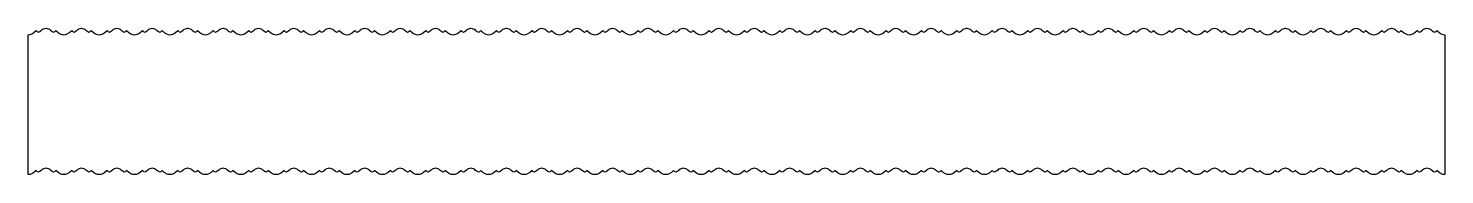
# Model space of a CAD drawing. Header units: centimetres. Extents: x -28.6 to 28.6, y -3 to 3.
import ezdxf

# ---------------------------------------------------------------- set-up
doc = ezdxf.new("R2010")
doc.units = ezdxf.units.CM
doc.header["$MEASUREMENT"] = 0
doc.layers.add('Layer 1', color=7, linetype='Continuous')

msp = doc.modelspace()

# ---------------------------------------------------------------- linework, layer by layer
at = {"layer": 'Layer 1'}
msp.add_open_spline([(-27.86145, 2.95764), (-27.92489, 2.95586), (-27.98804, 2.93154), (-28.03756, 2.88488), (-28.03756, 2.88488), (-28.16352, 2.775), (-28.16521, 2.7705), (-28.25419, 2.86834), (-28.25419, 2.86834), (-28.38382, 2.73841), (-28.48825, 2.69543), (-28.575, 2.69884), (-28.575, 2.69884), (-28.575, 2.69884), (-28.575, -2.95746), (-28.575, -2.95746), (-28.575, -2.95746), (-28.48825, -2.96087), (-28.38383, -2.9179), (-28.25419, -2.78796), (-28.25419, -2.78796), (-28.16521, -2.88581), (-28.16352, -2.8813), (-28.03756, -2.77142), (-28.03756, -2.77142), (-27.98804, -2.72476), (-27.92489, -2.70044), (-27.86145, -2.69866), (-27.86145, -2.69866), (-27.86118, -2.69865), (-27.8609, -2.69867), (-27.86062, -2.69866), (-27.86062, -2.69866), (-27.86035, -2.69867), (-27.86007, -2.69865), (-27.85979, -2.69866), (-27.85979, -2.69866), (-27.79635, -2.70044), (-27.7332, -2.72476), (-27.68368, -2.77142), (-27.68368, -2.77142), (-27.55772, -2.8813), (-27.55603, -2.8858), (-27.46705, -2.78796), (-27.46705, -2.78796), (-27.33742, -2.91789), (-27.23299, -2.96087), (-27.14624, -2.95746), (-27.14624, -2.95746), (-27.05949, -2.96087), (-26.95507, -2.9179), (-26.82543, -2.78796), (-26.82543, -2.78796), (-26.73645, -2.88581), (-26.73476, -2.8813), (-26.6088, -2.77142), (-26.6088, -2.77142), (-26.55928, -2.72476), (-26.49613, -2.70044), (-26.43269, -2.69866), (-26.43269, -2.69866), (-26.43242, -2.69865), (-26.43214, -2.69867), (-26.43186, -2.69866), (-26.43186, -2.69866), (-26.43159, -2.69867), (-26.43131, -2.69865), (-26.43103, -2.69866), (-26.43103, -2.69866), (-26.36759, -2.70044), (-26.30444, -2.72476), (-26.25492, -2.77142), (-26.25492, -2.77142), (-26.12896, -2.8813), (-26.12727, -2.8858), (-26.03829, -2.78796), (-26.03829, -2.78796), (-25.90866, -2.91789), (-25.80423, -2.96087), (-25.71748, -2.95746), (-25.71748, -2.95746), (-25.63073, -2.96087), (-25.52631, -2.9179), (-25.39667, -2.78796), (-25.39667, -2.78796), (-25.30769, -2.88581), (-25.306, -2.8813), (-25.18004, -2.77142), (-25.18004, -2.77142), (-25.13052, -2.72476), (-25.06737, -2.70044), (-25.00393, -2.69866), (-25.00393, -2.69866), (-25.00366, -2.69865), (-25.00338, -2.69867), (-25.0031, -2.69866), (-25.0031, -2.69866), (-25.00283, -2.69867), (-25.00255, -2.69865), (-25.00227, -2.69866), (-25.00227, -2.69866), (-24.93883, -2.70044), (-24.87568, -2.72476), (-24.82616, -2.77142), (-24.82616, -2.77142), (-24.7002, -2.8813), (-24.69851, -2.8858), (-24.60953, -2.78796), (-24.60953, -2.78796), (-24.4799, -2.91789), (-24.37547, -2.96087), (-24.28872, -2.95746), (-24.28872, -2.95746), (-24.20197, -2.96087), (-24.09755, -2.9179), (-23.96791, -2.78796), (-23.96791, -2.78796), (-23.87893, -2.88581), (-23.87724, -2.8813), (-23.75128, -2.77142), (-23.75128, -2.77142), (-23.70176, -2.72476), (-23.63861, -2.70044), (-23.57517, -2.69866), (-23.57517, -2.69866), (-23.5749, -2.69865), (-23.57462, -2.69867), (-23.57434, -2.69866), (-23.57434, -2.69866), (-23.57407, -2.69867), (-23.57379, -2.69865), (-23.57351, -2.69866), (-23.57351, -2.69866), (-23.51007, -2.70044), (-23.44692, -2.72476), (-23.3974, -2.77142), (-23.3974, -2.77142), (-23.27144, -2.8813), (-23.26975, -2.8858), (-23.18077, -2.78796), (-23.18077, -2.78796), (-23.05114, -2.91789), (-22.94671, -2.96087), (-22.85996, -2.95746), (-22.85996, -2.95746), (-22.77321, -2.96087), (-22.66879, -2.9179), (-22.53915, -2.78796), (-22.53915, -2.78796), (-22.45017, -2.88581), (-22.44848, -2.8813), (-22.32252, -2.77142), (-22.32252, -2.77142), (-22.273, -2.72476), (-22.20985, -2.70044), (-22.14641, -2.69866), (-22.14641, -2.69866), (-22.14614, -2.69865), (-22.14586, -2.69867), (-22.14558, -2.69866), (-22.14558, -2.69866), (-22.14531, -2.69867), (-22.14503, -2.69865), (-22.14475, -2.69866), (-22.14475, -2.69866), (-22.08131, -2.70044), (-22.01816, -2.72476), (-21.96864, -2.77142), (-21.96864, -2.77142), (-21.84268, -2.8813), (-21.84099, -2.8858), (-21.75201, -2.78796), (-21.75201, -2.78796), (-21.62238, -2.91789), (-21.51795, -2.96087), (-21.4312, -2.95746), (-21.4312, -2.95746), (-21.34445, -2.96087), (-21.24003, -2.9179), (-21.11039, -2.78796), (-21.11039, -2.78796), (-21.02141, -2.88581), (-21.01972, -2.8813), (-20.89376, -2.77142), (-20.89376, -2.77142), (-20.84424, -2.72476), (-20.78109, -2.70044), (-20.71765, -2.69866), (-20.71765, -2.69866), (-20.71737, -2.69865), (-20.7171, -2.69867), (-20.71682, -2.69866), (-20.71682, -2.69866), (-20.71654, -2.69867), (-20.71627, -2.69865), (-20.71599, -2.69866), (-20.71599, -2.69866), (-20.65255, -2.70044), (-20.5894, -2.72476), (-20.53988, -2.77142), (-20.53988, -2.77142), (-20.41392, -2.8813), (-20.41223, -2.8858), (-20.32325, -2.78796), (-20.32325, -2.78796), (-20.19362, -2.91789), (-20.08919, -2.96087), (-20.00244, -2.95746), (-20.00244, -2.95746), (-19.91569, -2.96087), (-19.81127, -2.9179), (-19.68163, -2.78796), (-19.68163, -2.78796), (-19.59265, -2.88581), (-19.59096, -2.8813), (-19.465, -2.77142), (-19.465, -2.77142), (-19.41548, -2.72476), (-19.35233, -2.70044), (-19.28889, -2.69866), (-19.28889, -2.69866), (-19.28861, -2.69865), (-19.28834, -2.69867), (-19.28806, -2.69866), (-19.28806, -2.69866), (-19.28778, -2.69867), (-19.28751, -2.69865), (-19.28723, -2.69866), (-19.28723, -2.69866), (-19.22379, -2.70044), (-19.16064, -2.72476), (-19.11112, -2.77142), (-19.11112, -2.77142), (-18.98516, -2.8813), (-18.98347, -2.8858), (-18.89449, -2.78796), (-18.89449, -2.78796), (-18.76486, -2.91789), (-18.66043, -2.96087), (-18.57368, -2.95746), (-18.57368, -2.95746), (-18.48693, -2.96087), (-18.38251, -2.9179), (-18.25287, -2.78796), (-18.25287, -2.78796), (-18.16389, -2.88581), (-18.1622, -2.8813), (-18.03624, -2.77142), (-18.03624, -2.77142), (-17.98672, -2.72476), (-17.92357, -2.70044), (-17.86013, -2.69866), (-17.86013, -2.69866), (-17.85985, -2.69865), (-17.85958, -2.69867), (-17.8593, -2.69866), (-17.8593, -2.69866), (-17.85902, -2.69867), (-17.85875, -2.69865), (-17.85847, -2.69866), (-17.85847, -2.69866), (-17.79503, -2.70044), (-17.73188, -2.72476), (-17.68236, -2.77142), (-17.68236, -2.77142), (-17.5564, -2.8813), (-17.55471, -2.8858), (-17.46573, -2.78796), (-17.46573, -2.78796), (-17.3361, -2.91789), (-17.23167, -2.96087), (-17.14492, -2.95746), (-17.14492, -2.95746), (-17.05817, -2.96087), (-16.95375, -2.9179), (-16.82411, -2.78796), (-16.82411, -2.78796), (-16.73513, -2.88581), (-16.73344, -2.8813), (-16.60748, -2.77142), (-16.60748, -2.77142), (-16.55796, -2.72476), (-16.49481, -2.70044), (-16.43137, -2.69866), (-16.43137, -2.69866), (-16.43109, -2.69865), (-16.43082, -2.69867), (-16.43054, -2.69866), (-16.43054, -2.69866), (-16.43026, -2.69867), (-16.42999, -2.69865), (-16.42971, -2.69866), (-16.42971, -2.69866), (-16.36627, -2.70044), (-16.30312, -2.72476), (-16.2536, -2.77142), (-16.2536, -2.77142), (-16.12764, -2.8813), (-16.12595, -2.8858), (-16.03697, -2.78796), (-16.03697, -2.78796), (-15.90734, -2.91789), (-15.80291, -2.96087), (-15.71616, -2.95746), (-15.71616, -2.95746), (-15.62941, -2.96087), (-15.52499, -2.9179), (-15.39535, -2.78796), (-15.39535, -2.78796), (-15.30637, -2.88581), (-15.30468, -2.8813), (-15.17872, -2.77142), (-15.17872, -2.77142), (-15.1292, -2.72476), (-15.06605, -2.70044), (-15.00261, -2.69866), (-15.00261, -2.69866), (-15.00233, -2.69865), (-15.00206, -2.69867), (-15.00178, -2.69866), (-15.00178, -2.69866), (-15.0015, -2.69867), (-15.00123, -2.69865), (-15.00095, -2.69866), (-15.00095, -2.69866), (-14.93751, -2.70044), (-14.87436, -2.72476), (-14.82484, -2.77142), (-14.82484, -2.77142), (-14.69888, -2.8813), (-14.69719, -2.8858), (-14.60821, -2.78796), (-14.60821, -2.78796), (-14.47858, -2.91789), (-14.37415, -2.96087), (-14.2874, -2.95746), (-14.2874, -2.95746), (-14.20065, -2.96087), (-14.09623, -2.9179), (-13.96659, -2.78796), (-13.96659, -2.78796), (-13.87761, -2.88581), (-13.87592, -2.8813), (-13.74996, -2.77142), (-13.74996, -2.77142), (-13.70044, -2.72476), (-13.63729, -2.70044), (-13.57385, -2.69866), (-13.57385, -2.69866), (-13.57357, -2.69865), (-13.5733, -2.69867), (-13.57302, -2.69866), (-13.57302, -2.69866), (-13.57274, -2.69867), (-13.57247, -2.69865), (-13.57219, -2.69866), (-13.57219, -2.69866), (-13.50875, -2.70044), (-13.4456, -2.72476), (-13.39608, -2.77142), (-13.39608, -2.77142), (-13.27012, -2.8813), (-13.26843, -2.8858), (-13.17945, -2.78796), (-13.17945, -2.78796), (-13.04982, -2.91789), (-12.94539, -2.96087), (-12.85864, -2.95746), (-12.85864, -2.95746), (-12.77189, -2.96087), (-12.66747, -2.9179), (-12.53783, -2.78796), (-12.53783, -2.78796), (-12.44885, -2.88581), (-12.44716, -2.8813), (-12.3212, -2.77142), (-12.3212, -2.77142), (-12.27168, -2.72476), (-12.20853, -2.70044), (-12.14509, -2.69866), (-12.14509, -2.69866), (-12.14481, -2.69865), (-12.14454, -2.69867), (-12.14426, -2.69866), (-12.14426, -2.69866), (-12.14398, -2.69867), (-12.14371, -2.69865), (-12.14343, -2.69866), (-12.14343, -2.69866), (-12.07999, -2.70044), (-12.01684, -2.72476), (-11.96732, -2.77142), (-11.96732, -2.77142), (-11.84136, -2.8813), (-11.83967, -2.8858), (-11.75069, -2.78796), (-11.75069, -2.78796), (-11.62106, -2.91789), (-11.51663, -2.96087), (-11.42988, -2.95746), (-11.42988, -2.95746), (-11.34313, -2.96087), (-11.23871, -2.9179), (-11.10907, -2.78796), (-11.10907, -2.78796), (-11.02009, -2.88581), (-11.0184, -2.8813), (-10.89244, -2.77142), (-10.89244, -2.77142), (-10.84292, -2.72476), (-10.77977, -2.70044), (-10.71633, -2.69866), (-10.71633, -2.69866), (-10.71605, -2.69865), (-10.71578, -2.69867), (-10.7155, -2.69866), (-10.7155, -2.69866), (-10.71522, -2.69867), (-10.71495, -2.69865), (-10.71467, -2.69866), (-10.71467, -2.69866), (-10.65123, -2.70044), (-10.58808, -2.72476), (-10.53856, -2.77142), (-10.53856, -2.77142), (-10.4126, -2.8813), (-10.41091, -2.8858), (-10.32193, -2.78796), (-10.32193, -2.78796), (-10.1923, -2.91789), (-10.08787, -2.96087), (-10.00112, -2.95746), (-10.00112, -2.95746), (-9.91437, -2.96087), (-9.80995, -2.9179), (-9.68031, -2.78796), (-9.68031, -2.78796), (-9.59133, -2.88581), (-9.58964, -2.8813), (-9.46368, -2.77142), (-9.46368, -2.77142), (-9.41416, -2.72476), (-9.35101, -2.70044), (-9.28757, -2.69866), (-9.28757, -2.69866), (-9.28729, -2.69865), (-9.28702, -2.69867), (-9.28674, -2.69866), (-9.28674, -2.69866), (-9.28646, -2.69867), (-9.28619, -2.69865), (-9.28591, -2.69866), (-9.28591, -2.69866), (-9.22247, -2.70044), (-9.15932, -2.72476), (-9.1098, -2.77142), (-9.1098, -2.77142), (-8.98384, -2.8813), (-8.98215, -2.8858), (-8.89317, -2.78796), (-8.89317, -2.78796), (-8.76354, -2.91789), (-8.65911, -2.96087), (-8.57236, -2.95746), (-8.57236, -2.95746), (-8.48561, -2.96087), (-8.38119, -2.9179), (-8.25155, -2.78796), (-8.25155, -2.78796), (-8.16257, -2.88581), (-8.16088, -2.8813), (-8.03492, -2.77142), (-8.03492, -2.77142), (-7.9854, -2.72476), (-7.92225, -2.70044), (-7.85881, -2.69866), (-7.85881, -2.69866), (-7.85853, -2.69865), (-7.85826, -2.69867), (-7.85798, -2.69866), (-7.85798, -2.69866), (-7.8577, -2.69867), (-7.85743, -2.69865), (-7.85715, -2.69866), (-7.85715, -2.69866), (-7.79371, -2.70044), (-7.73056, -2.72476), (-7.68104, -2.77142), (-7.68104, -2.77142), (-7.55508, -2.8813), (-7.55339, -2.8858), (-7.46441, -2.78796), (-7.46441, -2.78796), (-7.33478, -2.91789), (-7.23035, -2.96087), (-7.1436, -2.95746), (-7.1436, -2.95746), (-7.05685, -2.96087), (-6.95243, -2.9179), (-6.82279, -2.78796), (-6.82279, -2.78796), (-6.73381, -2.88581), (-6.73212, -2.8813), (-6.60616, -2.77142), (-6.60616, -2.77142), (-6.55664, -2.72476), (-6.49349, -2.70044), (-6.43005, -2.69866), (-6.43005, -2.69866), (-6.42978, -2.69865), (-6.4295, -2.69867), (-6.42922, -2.69866), (-6.42922, -2.69866), (-6.42895, -2.69867), (-6.42867, -2.69865), (-6.42839, -2.69866), (-6.42839, -2.69866), (-6.36495, -2.70044), (-6.3018, -2.72476), (-6.25228, -2.77142), (-6.25228, -2.77142), (-6.12632, -2.8813), (-6.12463, -2.8858), (-6.03565, -2.78796), (-6.03565, -2.78796), (-5.90602, -2.91789), (-5.80159, -2.96087), (-5.71484, -2.95746), (-5.71484, -2.95746), (-5.62809, -2.96087), (-5.52367, -2.9179), (-5.39403, -2.78796), (-5.39403, -2.78796), (-5.30505, -2.88581), (-5.30336, -2.8813), (-5.1774, -2.77142), (-5.1774, -2.77142), (-5.12788, -2.72476), (-5.06473, -2.70044), (-5.00129, -2.69866), (-5.00129, -2.69866), (-5.00102, -2.69865), (-5.00074, -2.69867), (-5.00046, -2.69866), (-5.00046, -2.69866), (-5.00019, -2.69867), (-4.99991, -2.69865), (-4.99963, -2.69866), (-4.99963, -2.69866), (-4.93619, -2.70044), (-4.87304, -2.72476), (-4.82352, -2.77142), (-4.82352, -2.77142), (-4.69756, -2.8813), (-4.69587, -2.8858), (-4.60689, -2.78796), (-4.60689, -2.78796), (-4.47726, -2.91789), (-4.37283, -2.96087), (-4.28608, -2.95746), (-4.28608, -2.95746), (-4.19933, -2.96087), (-4.09491, -2.9179), (-3.96527, -2.78796), (-3.96527, -2.78796), (-3.87629, -2.88581), (-3.8746, -2.8813), (-3.74864, -2.77142), (-3.74864, -2.77142), (-3.69912, -2.72476), (-3.63597, -2.70044), (-3.57253, -2.69866), (-3.57253, -2.69866), (-3.57227, -2.69865), (-3.57197, -2.69867), (-3.5717, -2.69866), (-3.5717, -2.69866), (-3.57144, -2.69867), (-3.57117, -2.69865), (-3.57087, -2.69866), (-3.57087, -2.69866), (-3.50743, -2.70044), (-3.44428, -2.72476), (-3.39476, -2.77142), (-3.39476, -2.77142), (-3.2688, -2.8813), (-3.26711, -2.8858), (-3.17813, -2.78796), (-3.17813, -2.78796), (-3.04849, -2.91789), (-2.94407, -2.96087), (-2.85732, -2.95746), (-2.85732, -2.95746), (-2.77057, -2.96087), (-2.66615, -2.9179), (-2.53651, -2.78796), (-2.53651, -2.78796), (-2.44753, -2.88581), (-2.44584, -2.8813), (-2.31988, -2.77142), (-2.31988, -2.77142), (-2.27036, -2.72476), (-2.20721, -2.70044), (-2.14377, -2.69866), (-2.14377, -2.69866), (-2.14351, -2.69865), (-2.14321, -2.69867), (-2.14294, -2.69866), (-2.14294, -2.69866), (-2.14268, -2.69867), (-2.14238, -2.69865), (-2.14211, -2.69866), (-2.14211, -2.69866), (-2.07867, -2.70044), (-2.01552, -2.72476), (-1.966, -2.77142), (-1.966, -2.77142), (-1.84004, -2.8813), (-1.83835, -2.8858), (-1.74937, -2.78796), (-1.74937, -2.78796), (-1.61973, -2.91789), (-1.51531, -2.96087), (-1.42856, -2.95746), (-1.42856, -2.95746), (-1.34181, -2.96087), (-1.23739, -2.9179), (-1.10775, -2.78796), (-1.10775, -2.78796), (-1.01877, -2.88581), (-1.01708, -2.8813), (-0.89112, -2.77142), (-0.89112, -2.77142), (-0.8416, -2.72476), (-0.77845, -2.70044), (-0.71501, -2.69866), (-0.71501, -2.69866), (-0.71475, -2.69865), (-0.71445, -2.69867), (-0.71418, -2.69866), (-0.71418, -2.69866), (-0.71392, -2.69867), (-0.71365, -2.69865), (-0.71335, -2.69866), (-0.71335, -2.69866), (-0.64991, -2.70044), (-0.58676, -2.72476), (-0.53724, -2.77142), (-0.53724, -2.77142), (-0.41128, -2.8813), (-0.40959, -2.8858), (-0.32061, -2.78796), (-0.32061, -2.78796), (-0.19097, -2.91789), (-0.08655, -2.96087), (0.0002, -2.95746), (0.0002, -2.95746), (0.08695, -2.96087), (0.19137, -2.9179), (0.32101, -2.78796), (0.32101, -2.78796), (0.40999, -2.88581), (0.41168, -2.8813), (0.53764, -2.77142), (0.53764, -2.77142), (0.58716, -2.72476), (0.65031, -2.70044), (0.71375, -2.69866), (0.71375, -2.69866), (0.71401, -2.69865), (0.71431, -2.69867), (0.71458, -2.69866), (0.71458, -2.69866), (0.71484, -2.69867), (0.71514, -2.69865), (0.71541, -2.69866), (0.71541, -2.69866), (0.77885, -2.70044), (0.842, -2.72476), (0.89152, -2.77142), (0.89152, -2.77142), (1.01748, -2.8813), (1.01917, -2.8858), (1.10815, -2.78796), (1.10815, -2.78796), (1.23779, -2.91789), (1.34221, -2.96087), (1.42896, -2.95746), (1.42896, -2.95746), (1.51571, -2.96087), (1.62013, -2.9179), (1.74977, -2.78796), (1.74977, -2.78796), (1.83875, -2.88581), (1.84044, -2.8813), (1.9664, -2.77142), (1.9664, -2.77142), (2.01592, -2.72476), (2.07907, -2.70044), (2.14251, -2.69866), (2.14251, -2.69866), (2.14277, -2.69865), (2.14307, -2.69867), (2.14334, -2.69866), (2.14334, -2.69866), (2.1436, -2.69867), (2.1439, -2.69865), (2.14417, -2.69866), (2.14417, -2.69866), (2.20761, -2.70044), (2.27076, -2.72476), (2.32028, -2.77142), (2.32028, -2.77142), (2.44624, -2.8813), (2.44793, -2.8858), (2.53691, -2.78796), (2.53691, -2.78796), (2.66655, -2.91789), (2.77097, -2.96087), (2.85772, -2.95746), (2.85772, -2.95746), (2.94447, -2.96087), (3.04889, -2.9179), (3.17853, -2.78796), (3.17853, -2.78796), (3.26751, -2.88581), (3.2692, -2.8813), (3.39516, -2.77142), (3.39516, -2.77142), (3.44468, -2.72476), (3.50783, -2.70044), (3.57127, -2.69866), (3.57127, -2.69866), (3.57153, -2.69865), (3.57183, -2.69867), (3.5721, -2.69866), (3.5721, -2.69866), (3.57236, -2.69867), (3.57266, -2.69865), (3.57293, -2.69866), (3.57293, -2.69866), (3.63637, -2.70044), (3.69952, -2.72476), (3.74904, -2.77142), (3.74904, -2.77142), (3.875, -2.8813), (3.87669, -2.8858), (3.96567, -2.78796), (3.96567, -2.78796), (4.09531, -2.91789), (4.19973, -2.96087), (4.28648, -2.95746), (4.28648, -2.95746), (4.37323, -2.96087), (4.47765, -2.9179), (4.60729, -2.78796), (4.60729, -2.78796), (4.69627, -2.88581), (4.69796, -2.8813), (4.82392, -2.77142), (4.82392, -2.77142), (4.87344, -2.72476), (4.93659, -2.70044), (5.00003, -2.69866), (5.00003, -2.69866), (5.00029, -2.69865), (5.00059, -2.69867), (5.00086, -2.69866), (5.00086, -2.69866), (5.00112, -2.69867), (5.00142, -2.69865), (5.00169, -2.69866), (5.00169, -2.69866), (5.06513, -2.70044), (5.12828, -2.72476), (5.1778, -2.77142), (5.1778, -2.77142), (5.30376, -2.8813), (5.30545, -2.8858), (5.39443, -2.78796), (5.39443, -2.78796), (5.52407, -2.91789), (5.62849, -2.96087), (5.71524, -2.95746), (5.71524, -2.95746), (5.80199, -2.96087), (5.90641, -2.9179), (6.03605, -2.78796), (6.03605, -2.78796), (6.12503, -2.88581), (6.12672, -2.8813), (6.25268, -2.77142), (6.25268, -2.77142), (6.3022, -2.72476), (6.36535, -2.70044), (6.42879, -2.69866), (6.42879, -2.69866), (6.42905, -2.69865), (6.42935, -2.69867), (6.42962, -2.69866), (6.42962, -2.69866), (6.42988, -2.69867), (6.43018, -2.69865), (6.43045, -2.69866), (6.43045, -2.69866), (6.49389, -2.70044), (6.55704, -2.72476), (6.60656, -2.77142), (6.60656, -2.77142), (6.73252, -2.8813), (6.73421, -2.8858), (6.82319, -2.78796), (6.82319, -2.78796), (6.95283, -2.91789), (7.05725, -2.96087), (7.144, -2.95746), (7.144, -2.95746), (7.23075, -2.96087), (7.33517, -2.9179), (7.46481, -2.78796), (7.46481, -2.78796), (7.55379, -2.88581), (7.55548, -2.8813), (7.68144, -2.77142), (7.68144, -2.77142), (7.73096, -2.72476), (7.79411, -2.70044), (7.85755, -2.69866), (7.85755, -2.69866), (7.85781, -2.69865), (7.85811, -2.69867), (7.85838, -2.69866), (7.85838, -2.69866), (7.85864, -2.69867), (7.85894, -2.69865), (7.85921, -2.69866), (7.85921, -2.69866), (7.92265, -2.70044), (7.9858, -2.72476), (8.03532, -2.77142), (8.03532, -2.77142), (8.16128, -2.8813), (8.16297, -2.8858), (8.25195, -2.78796), (8.25195, -2.78796), (8.38159, -2.91789), (8.48601, -2.96087), (8.57276, -2.95746), (8.57276, -2.95746), (8.65951, -2.96087), (8.76393, -2.9179), (8.89357, -2.78796), (8.89357, -2.78796), (8.98255, -2.88581), (8.98424, -2.8813), (9.1102, -2.77142), (9.1102, -2.77142), (9.15972, -2.72476), (9.22287, -2.70044), (9.28631, -2.69866), (9.28631, -2.69866), (9.28657, -2.69865), (9.28687, -2.69867), (9.28714, -2.69866), (9.28714, -2.69866), (9.2874, -2.69867), (9.2877, -2.69865), (9.28797, -2.69866), (9.28797, -2.69866), (9.35141, -2.70044), (9.41456, -2.72476), (9.46408, -2.77142), (9.46408, -2.77142), (9.59004, -2.8813), (9.59173, -2.8858), (9.68071, -2.78796), (9.68071, -2.78796), (9.81034, -2.91789), (9.91477, -2.96087), (10.00152, -2.95746), (10.00152, -2.95746), (10.08826, -2.96087), (10.19269, -2.9179), (10.32233, -2.78796), (10.32233, -2.78796), (10.41131, -2.88581), (10.413, -2.8813), (10.53896, -2.77142), (10.53896, -2.77142), (10.58848, -2.72476), (10.65163, -2.70044), (10.71507, -2.69866), (10.71507, -2.69866), (10.71533, -2.69865), (10.71563, -2.69867), (10.7159, -2.69866), (10.7159, -2.69866), (10.71616, -2.69867), (10.71646, -2.69865), (10.71673, -2.69866), (10.71673, -2.69866), (10.78017, -2.70044), (10.84332, -2.72476), (10.89284, -2.77142), (10.89284, -2.77142), (11.0188, -2.8813), (11.02049, -2.8858), (11.10947, -2.78796), (11.10947, -2.78796), (11.2391, -2.91789), (11.34353, -2.96087), (11.43028, -2.95746), (11.43028, -2.95746), (11.51702, -2.96087), (11.62145, -2.9179), (11.75109, -2.78796), (11.75109, -2.78796), (11.84007, -2.88581), (11.84176, -2.8813), (11.96772, -2.77142), (11.96772, -2.77142), (12.01724, -2.72476), (12.08039, -2.70044), (12.14383, -2.69866), (12.14383, -2.69866), (12.14409, -2.69865), (12.14439, -2.69867), (12.14465, -2.69866), (12.14465, -2.69866), (12.14491, -2.69867), (12.14521, -2.69865), (12.14547, -2.69866), (12.14547, -2.69866), (12.20891, -2.70044), (12.27206, -2.72476), (12.32158, -2.77142), (12.32158, -2.77142), (12.44753, -2.8813), (12.44923, -2.8858), (12.5382, -2.78796), (12.5382, -2.78796), (12.66783, -2.91789), (12.77226, -2.96087), (12.85901, -2.95746), (12.85901, -2.95746), (12.94575, -2.96087), (13.05018, -2.9179), (13.17982, -2.78796), (13.17982, -2.78796), (13.2688, -2.88581), (13.27049, -2.8813), (13.39645, -2.77142), (13.39645, -2.77142), (13.44597, -2.72476), (13.50912, -2.70044), (13.57256, -2.69866), (13.57256, -2.69866), (13.57282, -2.69865), (13.57312, -2.69867), (13.57338, -2.69866), (13.57338, -2.69866), (13.57364, -2.69867), (13.57394, -2.69865), (13.5742, -2.69866), (13.5742, -2.69866), (13.63764, -2.70044), (13.70079, -2.72476), (13.75031, -2.77142), (13.75031, -2.77142), (13.87627, -2.8813), (13.87796, -2.8858), (13.96693, -2.78796), (13.96693, -2.78796), (14.09656, -2.91789), (14.20099, -2.96087), (14.28774, -2.95746), (14.28774, -2.95746), (14.37448, -2.96087), (14.47891, -2.9179), (14.60855, -2.78796), (14.60855, -2.78796), (14.69753, -2.88581), (14.69922, -2.8813), (14.82518, -2.77142), (14.82518, -2.77142), (14.8747, -2.72476), (14.93785, -2.70044), (15.00129, -2.69866), (15.00129, -2.69866), (15.00155, -2.69865), (15.00185, -2.69867), (15.00211, -2.69866), (15.00211, -2.69866), (15.00237, -2.69867), (15.00267, -2.69865), (15.00293, -2.69866), (15.00293, -2.69866), (15.06637, -2.70044), (15.12952, -2.72476), (15.17904, -2.77142), (15.17904, -2.77142), (15.305, -2.8813), (15.30669, -2.8858), (15.39566, -2.78796), (15.39566, -2.78796), (15.52529, -2.91789), (15.62972, -2.96087), (15.71647, -2.95746), (15.71647, -2.95746), (15.80321, -2.96087), (15.90764, -2.9179), (16.03728, -2.78796), (16.03728, -2.78796), (16.12626, -2.88581), (16.12795, -2.8813), (16.25391, -2.77142), (16.25391, -2.77142), (16.30343, -2.72476), (16.36658, -2.70044), (16.43002, -2.69866), (16.43002, -2.69866), (16.43028, -2.69865), (16.43058, -2.69867), (16.43084, -2.69866), (16.43084, -2.69866), (16.4311, -2.69867), (16.4314, -2.69865), (16.43166, -2.69866), (16.43166, -2.69866), (16.4951, -2.70044), (16.55825, -2.72476), (16.60777, -2.77142), (16.60777, -2.77142), (16.73373, -2.8813), (16.73542, -2.8858), (16.82439, -2.78796), (16.82439, -2.78796), (16.95402, -2.91789), (17.05845, -2.96087), (17.1452, -2.95746), (17.1452, -2.95746), (17.23194, -2.96087), (17.33637, -2.9179), (17.46601, -2.78796), (17.46601, -2.78796), (17.55499, -2.88581), (17.55668, -2.8813), (17.68264, -2.77142), (17.68264, -2.77142), (17.73216, -2.72476), (17.79531, -2.70044), (17.85875, -2.69866), (17.85875, -2.69866), (17.85901, -2.69865), (17.85931, -2.69867), (17.85957, -2.69866), (17.85957, -2.69866), (17.85983, -2.69867), (17.86013, -2.69865), (17.86039, -2.69866), (17.86039, -2.69866), (17.92383, -2.70044), (17.98698, -2.72476), (18.0365, -2.77142), (18.0365, -2.77142), (18.16246, -2.8813), (18.16415, -2.8858), (18.25312, -2.78796), (18.25312, -2.78796), (18.38275, -2.91789), (18.48718, -2.96087), (18.57393, -2.95746), (18.57393, -2.95746), (18.66067, -2.96087), (18.7651, -2.9179), (18.89474, -2.78796), (18.89474, -2.78796), (18.98372, -2.88581), (18.98541, -2.8813), (19.11137, -2.77142), (19.11137, -2.77142), (19.16089, -2.72476), (19.22404, -2.70044), (19.28748, -2.69866), (19.28748, -2.69866), (19.28774, -2.69865), (19.28804, -2.69867), (19.2883, -2.69866), (19.2883, -2.69866), (19.28856, -2.69867), (19.28886, -2.69865), (19.28912, -2.69866), (19.28912, -2.69866), (19.35256, -2.70044), (19.41571, -2.72476), (19.46523, -2.77142), (19.46523, -2.77142), (19.59119, -2.8813), (19.59288, -2.8858), (19.68185, -2.78796), (19.68185, -2.78796), (19.81148, -2.91789), (19.91591, -2.96087), (20.00266, -2.95746), (20.00266, -2.95746), (20.0894, -2.96087), (20.19383, -2.9179), (20.32347, -2.78796), (20.32347, -2.78796), (20.41245, -2.88581), (20.41414, -2.8813), (20.5401, -2.77142), (20.5401, -2.77142), (20.58962, -2.72476), (20.65277, -2.70044), (20.71621, -2.69866), (20.71621, -2.69866), (20.71647, -2.69865), (20.71677, -2.69867), (20.71703, -2.69866), (20.71703, -2.69866), (20.71729, -2.69867), (20.71759, -2.69865), (20.71785, -2.69866), (20.71785, -2.69866), (20.78129, -2.70044), (20.84444, -2.72476), (20.89396, -2.77142), (20.89396, -2.77142), (21.01992, -2.8813), (21.02161, -2.8858), (21.11058, -2.78796), (21.11058, -2.78796), (21.24021, -2.91789), (21.34464, -2.96087), (21.43139, -2.95746), (21.43139, -2.95746), (21.51813, -2.96087), (21.62256, -2.9179), (21.7522, -2.78796), (21.7522, -2.78796), (21.84118, -2.88581), (21.84287, -2.8813), (21.96883, -2.77142), (21.96883, -2.77142), (22.01835, -2.72476), (22.0815, -2.70044), (22.14494, -2.69866), (22.14494, -2.69866), (22.1452, -2.69865), (22.1455, -2.69867), (22.14576, -2.69866), (22.14576, -2.69866), (22.14602, -2.69867), (22.14632, -2.69865), (22.14658, -2.69866), (22.14658, -2.69866), (22.21002, -2.70044), (22.27317, -2.72476), (22.32269, -2.77142), (22.32269, -2.77142), (22.44865, -2.8813), (22.45034, -2.8858), (22.53931, -2.78796), (22.53931, -2.78796), (22.66894, -2.91789), (22.77337, -2.96087), (22.86012, -2.95746), (22.86012, -2.95746), (22.94686, -2.96087), (23.05129, -2.9179), (23.18093, -2.78796), (23.18093, -2.78796), (23.26991, -2.88581), (23.2716, -2.8813), (23.39756, -2.77142), (23.39756, -2.77142), (23.44708, -2.72476), (23.51023, -2.70044), (23.57367, -2.69866), (23.57367, -2.69866), (23.57393, -2.69865), (23.57423, -2.69867), (23.57449, -2.69866), (23.57449, -2.69866), (23.57475, -2.69867), (23.57505, -2.69865), (23.57531, -2.69866), (23.57531, -2.69866), (23.63875, -2.70044), (23.7019, -2.72476), (23.75142, -2.77142), (23.75142, -2.77142), (23.87738, -2.8813), (23.87907, -2.8858), (23.96804, -2.78796), (23.96804, -2.78796), (24.09767, -2.91789), (24.2021, -2.96087), (24.28885, -2.95746), (24.28885, -2.95746), (24.3756, -2.96087), (24.48002, -2.9179), (24.60966, -2.78796), (24.60966, -2.78796), (24.69864, -2.88581), (24.70033, -2.8813), (24.82629, -2.77142), (24.82629, -2.77142), (24.87581, -2.72476), (24.93896, -2.70044), (25.0024, -2.69866), (25.0024, -2.69866), (25.00266, -2.69865), (25.00296, -2.69867), (25.00322, -2.69866), (25.00322, -2.69866), (25.00348, -2.69867), (25.00375, -2.69865), (25.00404, -2.69866), (25.00404, -2.69866), (25.06748, -2.70044), (25.13063, -2.72476), (25.18015, -2.77142), (25.18015, -2.77142), (25.30611, -2.8813), (25.3078, -2.8858), (25.39677, -2.78796), (25.39677, -2.78796), (25.52641, -2.91789), (25.63083, -2.96087), (25.71758, -2.95746), (25.71758, -2.95746), (25.80433, -2.96087), (25.90875, -2.9179), (26.03839, -2.78796), (26.03839, -2.78796), (26.12737, -2.88581), (26.12906, -2.8813), (26.25502, -2.77142), (26.25502, -2.77142), (26.30454, -2.72476), (26.36769, -2.70044), (26.43113, -2.69866), (26.43113, -2.69866), (26.43139, -2.69865), (26.43169, -2.69867), (26.43195, -2.69866), (26.43195, -2.69866), (26.43221, -2.69867), (26.43251, -2.69865), (26.43277, -2.69866), (26.43277, -2.69866), (26.49621, -2.70044), (26.55936, -2.72476), (26.60888, -2.77142), (26.60888, -2.77142), (26.73484, -2.8813), (26.73653, -2.8858), (26.8255, -2.78796), (26.8255, -2.78796), (26.95514, -2.91789), (27.05956, -2.96087), (27.14631, -2.95746), (27.14631, -2.95746), (27.23306, -2.96087), (27.33748, -2.9179), (27.46712, -2.78796), (27.46712, -2.78796), (27.5561, -2.88581), (27.55779, -2.8813), (27.68375, -2.77142), (27.68375, -2.77142), (27.73327, -2.72476), (27.79642, -2.70044), (27.85986, -2.69866), (27.85986, -2.69866), (27.86012, -2.69865), (27.86042, -2.69867), (27.86068, -2.69866), (27.86068, -2.69866), (27.86094, -2.69867), (27.86121, -2.69865), (27.8615, -2.69866), (27.8615, -2.69866), (27.92494, -2.70044), (27.98809, -2.72476), (28.03761, -2.77142), (28.03761, -2.77142), (28.16357, -2.8813), (28.16526, -2.8858), (28.25423, -2.78796), (28.25423, -2.78796), (28.38387, -2.91789), (28.48829, -2.96087), (28.57504, -2.95746), (28.57504, -2.95746), (28.57504, -2.95746), (28.57504, 2.69884), (28.57504, 2.69884), (28.57504, 2.69884), (28.48829, 2.69543), (28.38387, 2.7384), (28.25423, 2.86834), (28.25423, 2.86834), (28.16525, 2.77049), (28.16356, 2.775), (28.03761, 2.88488), (28.03761, 2.88488), (27.98809, 2.93154), (27.92493, 2.95586), (27.8615, 2.95764), (27.8615, 2.95764), (27.86121, 2.95765), (27.86094, 2.95763), (27.86068, 2.95764), (27.86068, 2.95764), (27.86042, 2.95763), (27.86012, 2.95765), (27.85986, 2.95764), (27.85986, 2.95764), (27.79642, 2.95586), (27.73327, 2.93154), (27.68375, 2.88488), (27.68375, 2.88488), (27.55779, 2.775), (27.5561, 2.7705), (27.46712, 2.86834), (27.46712, 2.86834), (27.33749, 2.73841), (27.23306, 2.69543), (27.14631, 2.69884), (27.14631, 2.69884), (27.05956, 2.69543), (26.95514, 2.7384), (26.8255, 2.86834), (26.8255, 2.86834), (26.73652, 2.77049), (26.73483, 2.775), (26.60888, 2.88488), (26.60888, 2.88488), (26.55936, 2.93154), (26.4962, 2.95586), (26.43277, 2.95764), (26.43277, 2.95764), (26.43251, 2.95765), (26.43221, 2.95763), (26.43195, 2.95764), (26.43195, 2.95764), (26.43169, 2.95763), (26.43139, 2.95765), (26.43113, 2.95764), (26.43113, 2.95764), (26.36769, 2.95586), (26.30454, 2.93154), (26.25502, 2.88488), (26.25502, 2.88488), (26.12906, 2.775), (26.12737, 2.7705), (26.03839, 2.86834), (26.03839, 2.86834), (25.90876, 2.73841), (25.80433, 2.69543), (25.71758, 2.69884), (25.71758, 2.69884), (25.63083, 2.69543), (25.52641, 2.7384), (25.39677, 2.86834), (25.39677, 2.86834), (25.30779, 2.77049), (25.3061, 2.775), (25.18015, 2.88488), (25.18015, 2.88488), (25.13063, 2.93154), (25.06747, 2.95586), (25.00404, 2.95764), (25.00404, 2.95764), (25.00375, 2.95765), (25.00348, 2.95763), (25.00322, 2.95764), (25.00322, 2.95764), (25.00296, 2.95763), (25.00266, 2.95765), (25.0024, 2.95764), (25.0024, 2.95764), (24.93896, 2.95586), (24.87581, 2.93154), (24.82629, 2.88488), (24.82629, 2.88488), (24.70033, 2.775), (24.69864, 2.7705), (24.60966, 2.86834), (24.60966, 2.86834), (24.48003, 2.73841), (24.3756, 2.69543), (24.28885, 2.69884), (24.28885, 2.69884), (24.2021, 2.69543), (24.09768, 2.7384), (23.96804, 2.86834), (23.96804, 2.86834), (23.87906, 2.77049), (23.87737, 2.775), (23.75142, 2.88488), (23.75142, 2.88488), (23.7019, 2.93154), (23.63875, 2.95586), (23.57531, 2.95764), (23.57531, 2.95764), (23.57505, 2.95765), (23.57475, 2.95763), (23.57449, 2.95764), (23.57449, 2.95764), (23.57423, 2.95763), (23.57393, 2.95765), (23.57367, 2.95764), (23.57367, 2.95764), (23.51023, 2.95586), (23.44708, 2.93154), (23.39756, 2.88488), (23.39756, 2.88488), (23.2716, 2.775), (23.26991, 2.7705), (23.18093, 2.86834), (23.18093, 2.86834), (23.0513, 2.73841), (22.94687, 2.69543), (22.86012, 2.69884), (22.86012, 2.69884), (22.77337, 2.69543), (22.66895, 2.7384), (22.53931, 2.86834), (22.53931, 2.86834), (22.45033, 2.77049), (22.44864, 2.775), (22.32269, 2.88488), (22.32269, 2.88488), (22.27317, 2.93154), (22.21002, 2.95586), (22.14658, 2.95764), (22.14658, 2.95764), (22.14632, 2.95765), (22.14602, 2.95763), (22.14576, 2.95764), (22.14576, 2.95764), (22.1455, 2.95763), (22.1452, 2.95765), (22.14494, 2.95764), (22.14494, 2.95764), (22.0815, 2.95586), (22.01835, 2.93154), (21.96883, 2.88488), (21.96883, 2.88488), (21.84287, 2.775), (21.84118, 2.7705), (21.7522, 2.86834), (21.7522, 2.86834), (21.62257, 2.73841), (21.51814, 2.69543), (21.43139, 2.69884), (21.43139, 2.69884), (21.34464, 2.69543), (21.24022, 2.7384), (21.11058, 2.86834), (21.11058, 2.86834), (21.0216, 2.77049), (21.01991, 2.775), (20.89396, 2.88488), (20.89396, 2.88488), (20.84444, 2.93154), (20.78129, 2.95586), (20.71785, 2.95764), (20.71785, 2.95764), (20.71759, 2.95765), (20.71729, 2.95763), (20.71703, 2.95764), (20.71703, 2.95764), (20.71677, 2.95763), (20.71647, 2.95765), (20.71621, 2.95764), (20.71621, 2.95764), (20.65277, 2.95586), (20.58962, 2.93154), (20.5401, 2.88488), (20.5401, 2.88488), (20.41414, 2.775), (20.41245, 2.7705), (20.32347, 2.86834), (20.32347, 2.86834), (20.19384, 2.73841), (20.08941, 2.69543), (20.00266, 2.69884), (20.00266, 2.69884), (19.91591, 2.69543), (19.81149, 2.7384), (19.68185, 2.86834), (19.68185, 2.86834), (19.59287, 2.77049), (19.59118, 2.775), (19.46523, 2.88488), (19.46523, 2.88488), (19.41571, 2.93154), (19.35256, 2.95586), (19.28912, 2.95764), (19.28912, 2.95764), (19.28886, 2.95765), (19.28856, 2.95763), (19.2883, 2.95764), (19.2883, 2.95764), (19.28804, 2.95763), (19.28774, 2.95765), (19.28748, 2.95764), (19.28748, 2.95764), (19.22404, 2.95586), (19.16089, 2.93154), (19.11137, 2.88488), (19.11137, 2.88488), (18.98541, 2.775), (18.98372, 2.7705), (18.89474, 2.86834), (18.89474, 2.86834), (18.76511, 2.73841), (18.66068, 2.69543), (18.57393, 2.69884), (18.57393, 2.69884), (18.48718, 2.69543), (18.38276, 2.7384), (18.25312, 2.86834), (18.25312, 2.86834), (18.16414, 2.77049), (18.16245, 2.775), (18.0365, 2.88488), (18.0365, 2.88488), (17.98698, 2.93154), (17.92383, 2.95586), (17.86039, 2.95764), (17.86039, 2.95764), (17.86013, 2.95765), (17.85983, 2.95763), (17.85957, 2.95764), (17.85957, 2.95764), (17.85931, 2.95763), (17.85901, 2.95765), (17.85875, 2.95764), (17.85875, 2.95764), (17.79531, 2.95586), (17.73216, 2.93154), (17.68264, 2.88488), (17.68264, 2.88488), (17.55668, 2.775), (17.55499, 2.7705), (17.46601, 2.86834), (17.46601, 2.86834), (17.33638, 2.73841), (17.23195, 2.69543), (17.1452, 2.69884), (17.1452, 2.69884), (17.05845, 2.69543), (16.95403, 2.7384), (16.82439, 2.86834), (16.82439, 2.86834), (16.73541, 2.77049), (16.73372, 2.775), (16.60777, 2.88488), (16.60777, 2.88488), (16.55825, 2.93154), (16.4951, 2.95586), (16.43166, 2.95764), (16.43166, 2.95764), (16.4314, 2.95765), (16.4311, 2.95763), (16.43084, 2.95764), (16.43084, 2.95764), (16.43058, 2.95763), (16.43028, 2.95765), (16.43002, 2.95764), (16.43002, 2.95764), (16.36658, 2.95586), (16.30343, 2.93154), (16.25391, 2.88488), (16.25391, 2.88488), (16.12795, 2.775), (16.12626, 2.7705), (16.03728, 2.86834), (16.03728, 2.86834), (15.90765, 2.73841), (15.80322, 2.69543), (15.71647, 2.69884), (15.71647, 2.69884), (15.62972, 2.69543), (15.5253, 2.7384), (15.39566, 2.86834), (15.39566, 2.86834), (15.30668, 2.77049), (15.30499, 2.775), (15.17904, 2.88488), (15.17904, 2.88488), (15.12952, 2.93154), (15.06637, 2.95586), (15.00293, 2.95764), (15.00293, 2.95764), (15.00267, 2.95765), (15.00237, 2.95763), (15.00211, 2.95764), (15.00211, 2.95764), (15.00185, 2.95763), (15.00155, 2.95765), (15.00129, 2.95764), (15.00129, 2.95764), (14.93785, 2.95586), (14.8747, 2.93154), (14.82518, 2.88488), (14.82518, 2.88488), (14.69922, 2.775), (14.69753, 2.7705), (14.60855, 2.86834), (14.60855, 2.86834), (14.47892, 2.73841), (14.37449, 2.69543), (14.28774, 2.69884), (14.28774, 2.69884), (14.20099, 2.69543), (14.09657, 2.7384), (13.96693, 2.86834), (13.96693, 2.86834), (13.87795, 2.77049), (13.87626, 2.775), (13.75031, 2.88488), (13.75031, 2.88488), (13.70079, 2.93154), (13.63764, 2.95586), (13.5742, 2.95764), (13.5742, 2.95764), (13.57394, 2.95765), (13.57364, 2.95763), (13.57338, 2.95764), (13.57338, 2.95764), (13.57312, 2.95763), (13.57282, 2.95765), (13.57256, 2.95764), (13.57256, 2.95764), (13.50912, 2.95586), (13.44597, 2.93154), (13.39645, 2.88488), (13.39645, 2.88488), (13.27049, 2.775), (13.2688, 2.7705), (13.17982, 2.86834), (13.17982, 2.86834), (13.05019, 2.73841), (12.94576, 2.69543), (12.85901, 2.69884), (12.85901, 2.69884), (12.77226, 2.69543), (12.66784, 2.7384), (12.5382, 2.86834), (12.5382, 2.86834), (12.44922, 2.77049), (12.44753, 2.775), (12.32158, 2.88488), (12.32158, 2.88488), (12.27205, 2.93154), (12.20891, 2.95586), (12.14547, 2.95764), (12.14547, 2.95764), (12.14521, 2.95765), (12.14491, 2.95763), (12.14465, 2.95764), (12.14465, 2.95764), (12.14439, 2.95763), (12.14409, 2.95765), (12.14383, 2.95764), (12.14383, 2.95764), (12.08039, 2.95586), (12.01724, 2.93154), (11.96772, 2.88488), (11.96772, 2.88488), (11.84176, 2.775), (11.84007, 2.7705), (11.75109, 2.86834), (11.75109, 2.86834), (11.62145, 2.73841), (11.51703, 2.69543), (11.43028, 2.69884), (11.43028, 2.69884), (11.34353, 2.69543), (11.23911, 2.7384), (11.10947, 2.86834), (11.10947, 2.86834), (11.02049, 2.77049), (11.0188, 2.775), (10.89284, 2.88488), (10.89284, 2.88488), (10.84332, 2.93154), (10.78017, 2.95586), (10.71673, 2.95764), (10.71673, 2.95764), (10.71647, 2.95765), (10.71617, 2.95763), (10.7159, 2.95764), (10.7159, 2.95764), (10.71564, 2.95763), (10.71534, 2.95765), (10.71507, 2.95764), (10.71507, 2.95764), (10.65163, 2.95586), (10.58848, 2.93154), (10.53896, 2.88488), (10.53896, 2.88488), (10.413, 2.775), (10.41131, 2.7705), (10.32233, 2.86834), (10.32233, 2.86834), (10.19269, 2.73841), (10.08827, 2.69543), (10.00152, 2.69884), (10.00152, 2.69884), (9.91477, 2.69543), (9.81035, 2.7384), (9.68071, 2.86834), (9.68071, 2.86834), (9.59173, 2.77049), (9.59004, 2.775), (9.46408, 2.88488), (9.46408, 2.88488), (9.41456, 2.93154), (9.35141, 2.95586), (9.28797, 2.95764), (9.28797, 2.95764), (9.28771, 2.95765), (9.28741, 2.95763), (9.28714, 2.95764), (9.28714, 2.95764), (9.28688, 2.95763), (9.28658, 2.95765), (9.28631, 2.95764), (9.28631, 2.95764), (9.22287, 2.95586), (9.15972, 2.93154), (9.1102, 2.88488), (9.1102, 2.88488), (8.98424, 2.775), (8.98255, 2.7705), (8.89357, 2.86834), (8.89357, 2.86834), (8.76393, 2.73841), (8.65951, 2.69543), (8.57276, 2.69884), (8.57276, 2.69884), (8.48601, 2.69543), (8.38159, 2.7384), (8.25195, 2.86834), (8.25195, 2.86834), (8.16297, 2.77049), (8.16128, 2.775), (8.03532, 2.88488), (8.03532, 2.88488), (7.9858, 2.93154), (7.92265, 2.95586), (7.85921, 2.95764), (7.85921, 2.95764), (7.85895, 2.95765), (7.85865, 2.95763), (7.85838, 2.95764), (7.85838, 2.95764), (7.85812, 2.95763), (7.85782, 2.95765), (7.85755, 2.95764), (7.85755, 2.95764), (7.79411, 2.95586), (7.73096, 2.93154), (7.68144, 2.88488), (7.68144, 2.88488), (7.55548, 2.775), (7.55379, 2.7705), (7.46481, 2.86834), (7.46481, 2.86834), (7.33517, 2.73841), (7.23075, 2.69543), (7.144, 2.69884), (7.144, 2.69884), (7.05725, 2.69543), (6.95283, 2.7384), (6.82319, 2.86834), (6.82319, 2.86834), (6.73421, 2.77049), (6.73252, 2.775), (6.60656, 2.88488), (6.60656, 2.88488), (6.55704, 2.93154), (6.49389, 2.95586), (6.43045, 2.95764), (6.43045, 2.95764), (6.43019, 2.95765), (6.42989, 2.95763), (6.42962, 2.95764), (6.42962, 2.95764), (6.42936, 2.95763), (6.42906, 2.95765), (6.42879, 2.95764), (6.42879, 2.95764), (6.36535, 2.95586), (6.3022, 2.93154), (6.25268, 2.88488), (6.25268, 2.88488), (6.12672, 2.775), (6.12503, 2.7705), (6.03605, 2.86834), (6.03605, 2.86834), (5.90641, 2.73841), (5.80199, 2.69543), (5.71524, 2.69884), (5.71524, 2.69884), (5.62849, 2.69543), (5.52407, 2.7384), (5.39443, 2.86834), (5.39443, 2.86834), (5.30545, 2.77049), (5.30376, 2.775), (5.1778, 2.88488), (5.1778, 2.88488), (5.12828, 2.93154), (5.06513, 2.95586), (5.00169, 2.95764), (5.00169, 2.95764), (5.00143, 2.95765), (5.00113, 2.95763), (5.00086, 2.95764), (5.00086, 2.95764), (5.0006, 2.95763), (5.0003, 2.95765), (5.00003, 2.95764), (5.00003, 2.95764), (4.93659, 2.95586), (4.87344, 2.93154), (4.82392, 2.88488), (4.82392, 2.88488), (4.69796, 2.775), (4.69627, 2.7705), (4.60729, 2.86834), (4.60729, 2.86834), (4.47765, 2.73841), (4.37323, 2.69543), (4.28648, 2.69884), (4.28648, 2.69884), (4.19973, 2.69543), (4.09531, 2.7384), (3.96567, 2.86834), (3.96567, 2.86834), (3.87669, 2.77049), (3.875, 2.775), (3.74904, 2.88488), (3.74904, 2.88488), (3.69952, 2.93154), (3.63637, 2.95586), (3.57293, 2.95764), (3.57293, 2.95764), (3.57267, 2.95765), (3.57237, 2.95763), (3.5721, 2.95764), (3.5721, 2.95764), (3.57184, 2.95763), (3.57154, 2.95765), (3.57127, 2.95764), (3.57127, 2.95764), (3.50783, 2.95586), (3.44468, 2.93154), (3.39516, 2.88488), (3.39516, 2.88488), (3.2692, 2.775), (3.26751, 2.7705), (3.17853, 2.86834), (3.17853, 2.86834), (3.04889, 2.73841), (2.94447, 2.69543), (2.85772, 2.69884), (2.85772, 2.69884), (2.77097, 2.69543), (2.66655, 2.7384), (2.53691, 2.86834), (2.53691, 2.86834), (2.44793, 2.77049), (2.44624, 2.775), (2.32028, 2.88488), (2.32028, 2.88488), (2.27076, 2.93154), (2.20761, 2.95586), (2.14417, 2.95764), (2.14417, 2.95764), (2.14391, 2.95765), (2.14361, 2.95763), (2.14334, 2.95764), (2.14334, 2.95764), (2.14308, 2.95763), (2.14278, 2.95765), (2.14251, 2.95764), (2.14251, 2.95764), (2.07907, 2.95586), (2.01592, 2.93154), (1.9664, 2.88488), (1.9664, 2.88488), (1.84044, 2.775), (1.83875, 2.7705), (1.74977, 2.86834), (1.74977, 2.86834), (1.62013, 2.73841), (1.51571, 2.69543), (1.42896, 2.69884), (1.42896, 2.69884), (1.34221, 2.69543), (1.23779, 2.7384), (1.10815, 2.86834), (1.10815, 2.86834), (1.01917, 2.77049), (1.01748, 2.775), (0.89152, 2.88488), (0.89152, 2.88488), (0.842, 2.93154), (0.77885, 2.95586), (0.71541, 2.95764), (0.71541, 2.95764), (0.71515, 2.95765), (0.71485, 2.95763), (0.71458, 2.95764), (0.71458, 2.95764), (0.71432, 2.95763), (0.71402, 2.95765), (0.71375, 2.95764), (0.71375, 2.95764), (0.65031, 2.95586), (0.58716, 2.93154), (0.53764, 2.88488), (0.53764, 2.88488), (0.41168, 2.775), (0.40999, 2.7705), (0.32101, 2.86834), (0.32101, 2.86834), (0.19137, 2.73841), (0.08695, 2.69543), (0.0002, 2.69884), (0.0002, 2.69884), (-0.08655, 2.69543), (-0.19097, 2.7384), (-0.32061, 2.86834), (-0.32061, 2.86834), (-0.40959, 2.77049), (-0.41128, 2.775), (-0.53724, 2.88488), (-0.53724, 2.88488), (-0.58676, 2.93154), (-0.64992, 2.95586), (-0.71335, 2.95764), (-0.71335, 2.95764), (-0.71364, 2.95765), (-0.71391, 2.95763), (-0.71418, 2.95764), (-0.71418, 2.95764), (-0.71444, 2.95763), (-0.71474, 2.95765), (-0.71501, 2.95764), (-0.71501, 2.95764), (-0.77845, 2.95586), (-0.8416, 2.93154), (-0.89112, 2.88488), (-0.89112, 2.88488), (-1.01708, 2.775), (-1.01877, 2.7705), (-1.10775, 2.86834), (-1.10775, 2.86834), (-1.23739, 2.73841), (-1.34181, 2.69543), (-1.42856, 2.69884), (-1.42856, 2.69884), (-1.51531, 2.69543), (-1.61973, 2.7384), (-1.74937, 2.86834), (-1.74937, 2.86834), (-1.83835, 2.77049), (-1.84004, 2.775), (-1.966, 2.88488), (-1.966, 2.88488), (-2.01552, 2.93154), (-2.07868, 2.95586), (-2.14211, 2.95764), (-2.14211, 2.95764), (-2.14237, 2.95765), (-2.14267, 2.95763), (-2.14294, 2.95764), (-2.14294, 2.95764), (-2.1432, 2.95763), (-2.1435, 2.95765), (-2.14377, 2.95764), (-2.14377, 2.95764), (-2.20721, 2.95586), (-2.27036, 2.93154), (-2.31988, 2.88488), (-2.31988, 2.88488), (-2.44584, 2.775), (-2.44753, 2.7705), (-2.53651, 2.86834), (-2.53651, 2.86834), (-2.66615, 2.73841), (-2.77057, 2.69543), (-2.85732, 2.69884), (-2.85732, 2.69884), (-2.94407, 2.69543), (-3.04849, 2.7384), (-3.17813, 2.86834), (-3.17813, 2.86834), (-3.26711, 2.77049), (-3.2688, 2.775), (-3.39476, 2.88488), (-3.39476, 2.88488), (-3.44428, 2.93154), (-3.50744, 2.95586), (-3.57087, 2.95764), (-3.57087, 2.95764), (-3.57116, 2.95765), (-3.57143, 2.95763), (-3.5717, 2.95764), (-3.5717, 2.95764), (-3.57196, 2.95763), (-3.57226, 2.95765), (-3.57253, 2.95764), (-3.57253, 2.95764), (-3.63597, 2.95586), (-3.69912, 2.93154), (-3.74864, 2.88488), (-3.74864, 2.88488), (-3.8746, 2.775), (-3.87629, 2.7705), (-3.96527, 2.86834), (-3.96527, 2.86834), (-4.09491, 2.73841), (-4.19933, 2.69543), (-4.28608, 2.69884), (-4.28608, 2.69884), (-4.37283, 2.69543), (-4.47725, 2.7384), (-4.60689, 2.86834), (-4.60689, 2.86834), (-4.69587, 2.77049), (-4.69756, 2.775), (-4.82352, 2.88488), (-4.82352, 2.88488), (-4.87304, 2.93154), (-4.93619, 2.95586), (-4.99963, 2.95764), (-4.99963, 2.95764), (-4.99991, 2.95765), (-5.00019, 2.95763), (-5.00046, 2.95764), (-5.00046, 2.95764), (-5.00074, 2.95763), (-5.00102, 2.95765), (-5.00129, 2.95764), (-5.00129, 2.95764), (-5.06473, 2.95586), (-5.12788, 2.93154), (-5.1774, 2.88488), (-5.1774, 2.88488), (-5.30336, 2.775), (-5.30505, 2.7705), (-5.39403, 2.86834), (-5.39403, 2.86834), (-5.52366, 2.73841), (-5.62809, 2.69543), (-5.71484, 2.69884), (-5.71484, 2.69884), (-5.80159, 2.69543), (-5.90601, 2.7384), (-6.03565, 2.86834), (-6.03565, 2.86834), (-6.12463, 2.77049), (-6.12632, 2.775), (-6.25228, 2.88488), (-6.25228, 2.88488), (-6.3018, 2.93154), (-6.36495, 2.95586), (-6.42839, 2.95764), (-6.42839, 2.95764), (-6.42867, 2.95765), (-6.42895, 2.95763), (-6.42922, 2.95764), (-6.42922, 2.95764), (-6.4295, 2.95763), (-6.42978, 2.95765), (-6.43005, 2.95764), (-6.43005, 2.95764), (-6.49349, 2.95586), (-6.55664, 2.93154), (-6.60616, 2.88488), (-6.60616, 2.88488), (-6.73212, 2.775), (-6.73381, 2.7705), (-6.82279, 2.86834), (-6.82279, 2.86834), (-6.95242, 2.73841), (-7.05685, 2.69543), (-7.1436, 2.69884), (-7.1436, 2.69884), (-7.23035, 2.69543), (-7.33477, 2.7384), (-7.46441, 2.86834), (-7.46441, 2.86834), (-7.55339, 2.77049), (-7.55508, 2.775), (-7.68104, 2.88488), (-7.68104, 2.88488), (-7.73056, 2.93154), (-7.79371, 2.95586), (-7.85715, 2.95764), (-7.85715, 2.95764), (-7.85743, 2.95765), (-7.8577, 2.95763), (-7.85798, 2.95764), (-7.85798, 2.95764), (-7.85826, 2.95763), (-7.85853, 2.95765), (-7.85881, 2.95764), (-7.85881, 2.95764), (-7.92225, 2.95586), (-7.9854, 2.93154), (-8.03492, 2.88488), (-8.03492, 2.88488), (-8.16088, 2.775), (-8.16257, 2.7705), (-8.25155, 2.86834), (-8.25155, 2.86834), (-8.38118, 2.73841), (-8.48561, 2.69543), (-8.57236, 2.69884), (-8.57236, 2.69884), (-8.65911, 2.69543), (-8.76353, 2.7384), (-8.89317, 2.86834), (-8.89317, 2.86834), (-8.98215, 2.77049), (-8.98384, 2.775), (-9.1098, 2.88488), (-9.1098, 2.88488), (-9.15932, 2.93154), (-9.22247, 2.95586), (-9.28591, 2.95764), (-9.28591, 2.95764), (-9.28619, 2.95765), (-9.28646, 2.95763), (-9.28674, 2.95764), (-9.28674, 2.95764), (-9.28702, 2.95763), (-9.28729, 2.95765), (-9.28757, 2.95764), (-9.28757, 2.95764), (-9.35101, 2.95586), (-9.41416, 2.93154), (-9.46368, 2.88488), (-9.46368, 2.88488), (-9.58964, 2.775), (-9.59133, 2.7705), (-9.68031, 2.86834), (-9.68031, 2.86834), (-9.80994, 2.73841), (-9.91437, 2.69543), (-10.00112, 2.69884), (-10.00112, 2.69884), (-10.08787, 2.69543), (-10.19229, 2.7384), (-10.32193, 2.86834), (-10.32193, 2.86834), (-10.41091, 2.77049), (-10.4126, 2.775), (-10.53856, 2.88488), (-10.53856, 2.88488), (-10.58808, 2.93154), (-10.65123, 2.95586), (-10.71467, 2.95764), (-10.71467, 2.95764), (-10.71495, 2.95765), (-10.71522, 2.95763), (-10.7155, 2.95764), (-10.7155, 2.95764), (-10.71578, 2.95763), (-10.71605, 2.95765), (-10.71633, 2.95764), (-10.71633, 2.95764), (-10.77977, 2.95586), (-10.84292, 2.93154), (-10.89244, 2.88488), (-10.89244, 2.88488), (-11.0184, 2.775), (-11.02009, 2.7705), (-11.10907, 2.86834), (-11.10907, 2.86834), (-11.2387, 2.73841), (-11.34313, 2.69543), (-11.42988, 2.69884), (-11.42988, 2.69884), (-11.51663, 2.69543), (-11.62105, 2.7384), (-11.75069, 2.86834), (-11.75069, 2.86834), (-11.83967, 2.77049), (-11.84136, 2.775), (-11.96732, 2.88488), (-11.96732, 2.88488), (-12.01684, 2.93154), (-12.07999, 2.95586), (-12.14343, 2.95764), (-12.14343, 2.95764), (-12.14371, 2.95765), (-12.14398, 2.95763), (-12.14426, 2.95764), (-12.14426, 2.95764), (-12.14454, 2.95763), (-12.14481, 2.95765), (-12.14509, 2.95764), (-12.14509, 2.95764), (-12.20853, 2.95586), (-12.27168, 2.93154), (-12.3212, 2.88488), (-12.3212, 2.88488), (-12.44716, 2.775), (-12.44885, 2.7705), (-12.53783, 2.86834), (-12.53783, 2.86834), (-12.66746, 2.73841), (-12.77189, 2.69543), (-12.85864, 2.69884), (-12.85864, 2.69884), (-12.94539, 2.69543), (-13.04981, 2.7384), (-13.17945, 2.86834), (-13.17945, 2.86834), (-13.26843, 2.77049), (-13.27012, 2.775), (-13.39608, 2.88488), (-13.39608, 2.88488), (-13.4456, 2.93154), (-13.50875, 2.95586), (-13.57219, 2.95764), (-13.57219, 2.95764), (-13.57247, 2.95765), (-13.57274, 2.95763), (-13.57302, 2.95764), (-13.57302, 2.95764), (-13.5733, 2.95763), (-13.57357, 2.95765), (-13.57385, 2.95764), (-13.57385, 2.95764), (-13.63729, 2.95586), (-13.70044, 2.93154), (-13.74996, 2.88488), (-13.74996, 2.88488), (-13.87592, 2.775), (-13.87761, 2.7705), (-13.96659, 2.86834), (-13.96659, 2.86834), (-14.09622, 2.73841), (-14.20065, 2.69543), (-14.2874, 2.69884), (-14.2874, 2.69884), (-14.37415, 2.69543), (-14.47857, 2.7384), (-14.60821, 2.86834), (-14.60821, 2.86834), (-14.69719, 2.77049), (-14.69888, 2.775), (-14.82484, 2.88488), (-14.82484, 2.88488), (-14.87436, 2.93154), (-14.93751, 2.95586), (-15.00095, 2.95764), (-15.00095, 2.95764), (-15.00123, 2.95765), (-15.0015, 2.95763), (-15.00178, 2.95764), (-15.00178, 2.95764), (-15.00206, 2.95763), (-15.00233, 2.95765), (-15.00261, 2.95764), (-15.00261, 2.95764), (-15.06605, 2.95586), (-15.1292, 2.93154), (-15.17872, 2.88488), (-15.17872, 2.88488), (-15.30468, 2.775), (-15.30637, 2.7705), (-15.39535, 2.86834), (-15.39535, 2.86834), (-15.52498, 2.73841), (-15.62941, 2.69543), (-15.71616, 2.69884), (-15.71616, 2.69884), (-15.80291, 2.69543), (-15.90733, 2.7384), (-16.03697, 2.86834), (-16.03697, 2.86834), (-16.12595, 2.77049), (-16.12764, 2.775), (-16.2536, 2.88488), (-16.2536, 2.88488), (-16.30312, 2.93154), (-16.36627, 2.95586), (-16.42971, 2.95764), (-16.42971, 2.95764), (-16.42999, 2.95765), (-16.43026, 2.95763), (-16.43054, 2.95764), (-16.43054, 2.95764), (-16.43082, 2.95763), (-16.43109, 2.95765), (-16.43137, 2.95764), (-16.43137, 2.95764), (-16.49481, 2.95586), (-16.55796, 2.93154), (-16.60748, 2.88488), (-16.60748, 2.88488), (-16.73344, 2.775), (-16.73513, 2.7705), (-16.82411, 2.86834), (-16.82411, 2.86834), (-16.95374, 2.73841), (-17.05817, 2.69543), (-17.14492, 2.69884), (-17.14492, 2.69884), (-17.23167, 2.69543), (-17.33609, 2.7384), (-17.46573, 2.86834), (-17.46573, 2.86834), (-17.55471, 2.77049), (-17.5564, 2.775), (-17.68236, 2.88488), (-17.68236, 2.88488), (-17.73188, 2.93154), (-17.79503, 2.95586), (-17.85847, 2.95764), (-17.85847, 2.95764), (-17.85875, 2.95765), (-17.85902, 2.95763), (-17.8593, 2.95764), (-17.8593, 2.95764), (-17.85958, 2.95763), (-17.85985, 2.95765), (-17.86013, 2.95764), (-17.86013, 2.95764), (-17.92357, 2.95586), (-17.98672, 2.93154), (-18.03624, 2.88488), (-18.03624, 2.88488), (-18.1622, 2.775), (-18.16389, 2.7705), (-18.25287, 2.86834), (-18.25287, 2.86834), (-18.3825, 2.73841), (-18.48693, 2.69543), (-18.57368, 2.69884), (-18.57368, 2.69884), (-18.66043, 2.69543), (-18.76485, 2.7384), (-18.89449, 2.86834), (-18.89449, 2.86834), (-18.98347, 2.77049), (-18.98516, 2.775), (-19.11112, 2.88488), (-19.11112, 2.88488), (-19.16064, 2.93154), (-19.22379, 2.95586), (-19.28723, 2.95764), (-19.28723, 2.95764), (-19.28751, 2.95765), (-19.28778, 2.95763), (-19.28806, 2.95764), (-19.28806, 2.95764), (-19.28834, 2.95763), (-19.28861, 2.95765), (-19.28889, 2.95764), (-19.28889, 2.95764), (-19.35233, 2.95586), (-19.41548, 2.93154), (-19.465, 2.88488), (-19.465, 2.88488), (-19.59096, 2.775), (-19.59265, 2.7705), (-19.68163, 2.86834), (-19.68163, 2.86834), (-19.81126, 2.73841), (-19.91569, 2.69543), (-20.00244, 2.69884), (-20.00244, 2.69884), (-20.08919, 2.69543), (-20.19361, 2.7384), (-20.32325, 2.86834), (-20.32325, 2.86834), (-20.41223, 2.77049), (-20.41392, 2.775), (-20.53988, 2.88488), (-20.53988, 2.88488), (-20.5894, 2.93154), (-20.65255, 2.95586), (-20.71599, 2.95764), (-20.71599, 2.95764), (-20.71627, 2.95765), (-20.71654, 2.95763), (-20.71682, 2.95764), (-20.71682, 2.95764), (-20.7171, 2.95763), (-20.71737, 2.95765), (-20.71765, 2.95764), (-20.71765, 2.95764), (-20.78109, 2.95586), (-20.84424, 2.93154), (-20.89376, 2.88488), (-20.89376, 2.88488), (-21.01972, 2.775), (-21.02141, 2.7705), (-21.11039, 2.86834), (-21.11039, 2.86834), (-21.24002, 2.73841), (-21.34445, 2.69543), (-21.4312, 2.69884), (-21.4312, 2.69884), (-21.51795, 2.69543), (-21.62237, 2.7384), (-21.75201, 2.86834), (-21.75201, 2.86834), (-21.84099, 2.77049), (-21.84268, 2.775), (-21.96864, 2.88488), (-21.96864, 2.88488), (-22.01816, 2.93154), (-22.08131, 2.95586), (-22.14475, 2.95764), (-22.14475, 2.95764), (-22.14503, 2.95765), (-22.14531, 2.95763), (-22.14558, 2.95764), (-22.14558, 2.95764), (-22.14586, 2.95763), (-22.14614, 2.95765), (-22.14641, 2.95764), (-22.14641, 2.95764), (-22.20985, 2.95586), (-22.273, 2.93154), (-22.32252, 2.88488), (-22.32252, 2.88488), (-22.44848, 2.775), (-22.45017, 2.7705), (-22.53915, 2.86834), (-22.53915, 2.86834), (-22.66878, 2.73841), (-22.77321, 2.69543), (-22.85996, 2.69884), (-22.85996, 2.69884), (-22.94671, 2.69543), (-23.05113, 2.7384), (-23.18077, 2.86834), (-23.18077, 2.86834), (-23.26975, 2.77049), (-23.27144, 2.775), (-23.3974, 2.88488), (-23.3974, 2.88488), (-23.44692, 2.93154), (-23.51007, 2.95586), (-23.57351, 2.95764), (-23.57351, 2.95764), (-23.57379, 2.95765), (-23.57407, 2.95763), (-23.57434, 2.95764), (-23.57434, 2.95764), (-23.57462, 2.95763), (-23.5749, 2.95765), (-23.57517, 2.95764), (-23.57517, 2.95764), (-23.63861, 2.95586), (-23.70176, 2.93154), (-23.75128, 2.88488), (-23.75128, 2.88488), (-23.87724, 2.775), (-23.87893, 2.7705), (-23.96791, 2.86834), (-23.96791, 2.86834), (-24.09754, 2.73841), (-24.20197, 2.69543), (-24.28872, 2.69884), (-24.28872, 2.69884), (-24.37547, 2.69543), (-24.47989, 2.7384), (-24.60953, 2.86834), (-24.60953, 2.86834), (-24.69851, 2.77049), (-24.7002, 2.775), (-24.82616, 2.88488), (-24.82616, 2.88488), (-24.87568, 2.93154), (-24.93883, 2.95586), (-25.00227, 2.95764), (-25.00227, 2.95764), (-25.00255, 2.95765), (-25.00283, 2.95763), (-25.0031, 2.95764), (-25.0031, 2.95764), (-25.00338, 2.95763), (-25.00366, 2.95765), (-25.00393, 2.95764), (-25.00393, 2.95764), (-25.06737, 2.95586), (-25.13052, 2.93154), (-25.18004, 2.88488), (-25.18004, 2.88488), (-25.306, 2.775), (-25.30769, 2.7705), (-25.39667, 2.86834), (-25.39667, 2.86834), (-25.5263, 2.73841), (-25.63073, 2.69543), (-25.71748, 2.69884), (-25.71748, 2.69884), (-25.80423, 2.69543), (-25.90865, 2.7384), (-26.03829, 2.86834), (-26.03829, 2.86834), (-26.12727, 2.77049), (-26.12896, 2.775), (-26.25492, 2.88488), (-26.25492, 2.88488), (-26.30444, 2.93154), (-26.36759, 2.95586), (-26.43103, 2.95764), (-26.43103, 2.95764), (-26.43131, 2.95765), (-26.43159, 2.95763), (-26.43186, 2.95764), (-26.43186, 2.95764), (-26.43214, 2.95763), (-26.43242, 2.95765), (-26.43269, 2.95764), (-26.43269, 2.95764), (-26.49613, 2.95586), (-26.55928, 2.93154), (-26.6088, 2.88488), (-26.6088, 2.88488), (-26.73476, 2.775), (-26.73645, 2.7705), (-26.82543, 2.86834), (-26.82543, 2.86834), (-26.95506, 2.73841), (-27.05949, 2.69543), (-27.14624, 2.69884), (-27.14624, 2.69884), (-27.23299, 2.69543), (-27.33741, 2.7384), (-27.46705, 2.86834), (-27.46705, 2.86834), (-27.55603, 2.77049), (-27.55772, 2.775), (-27.68368, 2.88488), (-27.68368, 2.88488), (-27.7332, 2.93154), (-27.79635, 2.95586), (-27.85979, 2.95764), (-27.85979, 2.95764), (-27.86007, 2.95765), (-27.86035, 2.95763), (-27.86062, 2.95764), (-27.86062, 2.95764), (-27.8609, 2.95763), (-27.86118, 2.95765), (-27.86145, 2.95764)], degree=3, knots=[0, 0, 0, 0, 0.00155521, 0.00155521, 0.00155521, 0.00155521, 0.00311042, 0.00311042, 0.00311042, 0.00311042, 0.00466563, 0.00466563, 0.00466563, 0.00466563, 0.00622084, 0.00622084, 0.00622084, 0.00622084, 0.00777605, 0.00777605, 0.00777605, 0.00777605, 0.00933126, 0.00933126, 0.00933126, 0.00933126, 0.01088647, 0.01088647, 0.01088647, 0.01088647, 0.01244168, 0.01244168, 0.01244168, 0.01244168, 0.01399689, 0.01399689, 0.01399689, 0.01399689, 0.0155521, 0.0155521, 0.0155521, 0.0155521, 0.01710731, 0.01710731, 0.01710731, 0.01710731, 0.01866252, 0.01866252, 0.01866252, 0.01866252, 0.02021773, 0.02021773, 0.02021773, 0.02021773, 0.02177294, 0.02177294, 0.02177294, 0.02177294, 0.02332815, 0.02332815, 0.02332815, 0.02332815, 0.02488336, 0.02488336, 0.02488336, 0.02488336, 0.02643857, 0.02643857, 0.02643857, 0.02643857, 0.02799378, 0.02799378, 0.02799378, 0.02799378, 0.02954899, 0.02954899, 0.02954899, 0.02954899, 0.0311042, 0.0311042, 0.0311042, 0.0311042, 0.03265941, 0.03265941, 0.03265941, 0.03265941, 0.03421462, 0.03421462, 0.03421462, 0.03421462, 0.03576983, 0.03576983, 0.03576983, 0.03576983, 0.03732504, 0.03732504, 0.03732504, 0.03732504, 0.03888025, 0.03888025, 0.03888025, 0.03888025, 0.04043546, 0.04043546, 0.04043546, 0.04043546, 0.04199067, 0.04199067, 0.04199067, 0.04199067, 0.04354588, 0.04354588, 0.04354588, 0.04354588, 0.04510109, 0.04510109, 0.04510109, 0.04510109, 0.0466563, 0.0466563, 0.0466563, 0.0466563, 0.04821151, 0.04821151, 0.04821151, 0.04821151, 0.04976672, 0.04976672, 0.04976672, 0.04976672, 0.05132193, 0.05132193, 0.05132193, 0.05132193, 0.05287714, 0.05287714, 0.05287714, 0.05287714, 0.05443235, 0.05443235, 0.05443235, 0.05443235, 0.05598756, 0.05598756, 0.05598756, 0.05598756, 0.05754277, 0.05754277, 0.05754277, 0.05754277, 0.05909798, 0.05909798, 0.05909798, 0.05909798, 0.06065319, 0.06065319, 0.06065319, 0.06065319, 0.0622084, 0.0622084, 0.0622084, 0.0622084, 0.06376361, 0.06376361, 0.06376361, 0.06376361, 0.06531882, 0.06531882, 0.06531882, 0.06531882, 0.06687403, 0.06687403, 0.06687403, 0.06687403, 0.06842924, 0.06842924, 0.06842924, 0.06842924, 0.06998445, 0.06998445, 0.06998445, 0.06998445, 0.07153966, 0.07153966, 0.07153966, 0.07153966, 0.07309487, 0.07309487, 0.07309487, 0.07309487, 0.07465008, 0.07465008, 0.07465008, 0.07465008, 0.07620529, 0.07620529, 0.07620529, 0.07620529, 0.0777605, 0.0777605, 0.0777605, 0.0777605, 0.07931571, 0.07931571, 0.07931571, 0.07931571, 0.08087092, 0.08087092, 0.08087092, 0.08087092, 0.08242613, 0.08242613, 0.08242613, 0.08242613, 0.08398134, 0.08398134, 0.08398134, 0.08398134, 0.08553655, 0.08553655, 0.08553655, 0.08553655, 0.08709176, 0.08709176, 0.08709176, 0.08709176, 0.08864697, 0.08864697, 0.08864697, 0.08864697, 0.09020218, 0.09020218, 0.09020218, 0.09020218, 0.09175739, 0.09175739, 0.09175739, 0.09175739, 0.0933126, 0.0933126, 0.0933126, 0.0933126, 0.09486781, 0.09486781, 0.09486781, 0.09486781, 0.09642302, 0.09642302, 0.09642302, 0.09642302, 0.09797823, 0.09797823, 0.09797823, 0.09797823, 0.09953344, 0.09953344, 0.09953344, 0.09953344, 0.10108865, 0.10108865, 0.10108865, 0.10108865, 0.10264386, 0.10264386, 0.10264386, 0.10264386, 0.10419907, 0.10419907, 0.10419907, 0.10419907, 0.10575428, 0.10575428, 0.10575428, 0.10575428, 0.10730949, 0.10730949, 0.10730949, 0.10730949, 0.1088647, 0.1088647, 0.1088647, 0.1088647, 0.11041991, 0.11041991, 0.11041991, 0.11041991, 0.11197512, 0.11197512, 0.11197512, 0.11197512, 0.11353033, 0.11353033, 0.11353033, 0.11353033, 0.11508554, 0.11508554, 0.11508554, 0.11508554, 0.11664075, 0.11664075, 0.11664075, 0.11664075, 0.11819596, 0.11819596, 0.11819596, 0.11819596, 0.11975117, 0.11975117, 0.11975117, 0.11975117, 0.12130638, 0.12130638, 0.12130638, 0.12130638, 0.12286159, 0.12286159, 0.12286159, 0.12286159, 0.1244168, 0.1244168, 0.1244168, 0.1244168, 0.12597201, 0.12597201, 0.12597201, 0.12597201, 0.12752722, 0.12752722, 0.12752722, 0.12752722, 0.12908243, 0.12908243, 0.12908243, 0.12908243, 0.13063764, 0.13063764, 0.13063764, 0.13063764, 0.13219285, 0.13219285, 0.13219285, 0.13219285, 0.13374806, 0.13374806, 0.13374806, 0.13374806, 0.13530327, 0.13530327, 0.13530327, 0.13530327, 0.13685848, 0.13685848, 0.13685848, 0.13685848, 0.13841369, 0.13841369, 0.13841369, 0.13841369, 0.1399689, 0.1399689, 0.1399689, 0.1399689, 0.14152411, 0.14152411, 0.14152411, 0.14152411, 0.14307932, 0.14307932, 0.14307932, 0.14307932, 0.14463453, 0.14463453, 0.14463453, 0.14463453, 0.14618974, 0.14618974, 0.14618974, 0.14618974, 0.14774495, 0.14774495, 0.14774495, 0.14774495, 0.14930016, 0.14930016, 0.14930016, 0.14930016, 0.15085537, 0.15085537, 0.15085537, 0.15085537, 0.15241058, 0.15241058, 0.15241058, 0.15241058, 0.15396579, 0.15396579, 0.15396579, 0.15396579, 0.155521, 0.155521, 0.155521, 0.155521, 0.15707621, 0.15707621, 0.15707621, 0.15707621, 0.15863142, 0.15863142, 0.15863142, 0.15863142, 0.16018663, 0.16018663, 0.16018663, 0.16018663, 0.16174184, 0.16174184, 0.16174184, 0.16174184, 0.16329705, 0.16329705, 0.16329705, 0.16329705, 0.16485226, 0.16485226, 0.16485226, 0.16485226, 0.16640747, 0.16640747, 0.16640747, 0.16640747, 0.16796267, 0.16796267, 0.16796267, 0.16796267, 0.16951788, 0.16951788, 0.16951788, 0.16951788, 0.17107309, 0.17107309, 0.17107309, 0.17107309, 0.1726283, 0.1726283, 0.1726283, 0.1726283, 0.17418351, 0.17418351, 0.17418351, 0.17418351, 0.17573872, 0.17573872, 0.17573872, 0.17573872, 0.17729393, 0.17729393, 0.17729393, 0.17729393, 0.17884914, 0.17884914, 0.17884914, 0.17884914, 0.18040435, 0.18040435, 0.18040435, 0.18040435, 0.18195956, 0.18195956, 0.18195956, 0.18195956, 0.18351477, 0.18351477, 0.18351477, 0.18351477, 0.18506998, 0.18506998, 0.18506998, 0.18506998, 0.18662519, 0.18662519, 0.18662519, 0.18662519, 0.1881804, 0.1881804, 0.1881804, 0.1881804, 0.18973561, 0.18973561, 0.18973561, 0.18973561, 0.19129082, 0.19129082, 0.19129082, 0.19129082, 0.19284603, 0.19284603, 0.19284603, 0.19284603, 0.19440124, 0.19440124, 0.19440124, 0.19440124, 0.19595645, 0.19595645, 0.19595645, 0.19595645, 0.19751166, 0.19751166, 0.19751166, 0.19751166, 0.19906687, 0.19906687, 0.19906687, 0.19906687, 0.20062208, 0.20062208, 0.20062208, 0.20062208, 0.20217729, 0.20217729, 0.20217729, 0.20217729, 0.2037325, 0.2037325, 0.2037325, 0.2037325, 0.20528771, 0.20528771, 0.20528771, 0.20528771, 0.20684292, 0.20684292, 0.20684292, 0.20684292, 0.20839813, 0.20839813, 0.20839813, 0.20839813, 0.20995334, 0.20995334, 0.20995334, 0.20995334, 0.21150855, 0.21150855, 0.21150855, 0.21150855, 0.21306376, 0.21306376, 0.21306376, 0.21306376, 0.21461897, 0.21461897, 0.21461897, 0.21461897, 0.21617418, 0.21617418, 0.21617418, 0.21617418, 0.21772939, 0.21772939, 0.21772939, 0.21772939, 0.2192846, 0.2192846, 0.2192846, 0.2192846, 0.22083981, 0.22083981, 0.22083981, 0.22083981, 0.22239502, 0.22239502, 0.22239502, 0.22239502, 0.22395023, 0.22395023, 0.22395023, 0.22395023, 0.22550544, 0.22550544, 0.22550544, 0.22550544, 0.22706065, 0.22706065, 0.22706065, 0.22706065, 0.22861586, 0.22861586, 0.22861586, 0.22861586, 0.23017107, 0.23017107, 0.23017107, 0.23017107, 0.23172628, 0.23172628, 0.23172628, 0.23172628, 0.23328149, 0.23328149, 0.23328149, 0.23328149, 0.2348367, 0.2348367, 0.2348367, 0.2348367, 0.23639191, 0.23639191, 0.23639191, 0.23639191, 0.23794712, 0.23794712, 0.23794712, 0.23794712, 0.23950233, 0.23950233, 0.23950233, 0.23950233, 0.24105754, 0.24105754, 0.24105754, 0.24105754, 0.24261275, 0.24261275, 0.24261275, 0.24261275, 0.24416796, 0.24416796, 0.24416796, 0.24416796, 0.24572317, 0.24572317, 0.24572317, 0.24572317, 0.24727838, 0.24727838, 0.24727838, 0.24727838, 0.24883359, 0.24883359, 0.24883359, 0.24883359, 0.2503888, 0.2503888, 0.2503888, 0.2503888, 0.25194401, 0.25194401, 0.25194401, 0.25194401, 0.25349922, 0.25349922, 0.25349922, 0.25349922, 0.25505443, 0.25505443, 0.25505443, 0.25505443, 0.25660964, 0.25660964, 0.25660964, 0.25660964, 0.25816485, 0.25816485, 0.25816485, 0.25816485, 0.25972006, 0.25972006, 0.25972006, 0.25972006, 0.26127527, 0.26127527, 0.26127527, 0.26127527, 0.26283048, 0.26283048, 0.26283048, 0.26283048, 0.26438569, 0.26438569, 0.26438569, 0.26438569, 0.2659409, 0.2659409, 0.2659409, 0.2659409, 0.26749611, 0.26749611, 0.26749611, 0.26749611, 0.26905132, 0.26905132, 0.26905132, 0.26905132, 0.27060653, 0.27060653, 0.27060653, 0.27060653, 0.27216174, 0.27216174, 0.27216174, 0.27216174, 0.27371695, 0.27371695, 0.27371695, 0.27371695, 0.27527216, 0.27527216, 0.27527216, 0.27527216, 0.27682737, 0.27682737, 0.27682737, 0.27682737, 0.27838258, 0.27838258, 0.27838258, 0.27838258, 0.27993779, 0.27993779, 0.27993779, 0.27993779, 0.281493, 0.281493, 0.281493, 0.281493, 0.28304821, 0.28304821, 0.28304821, 0.28304821, 0.28460342, 0.28460342, 0.28460342, 0.28460342, 0.28615863, 0.28615863, 0.28615863, 0.28615863, 0.28771384, 0.28771384, 0.28771384, 0.28771384, 0.28926905, 0.28926905, 0.28926905, 0.28926905, 0.29082426, 0.29082426, 0.29082426, 0.29082426, 0.29237947, 0.29237947, 0.29237947, 0.29237947, 0.29393468, 0.29393468, 0.29393468, 0.29393468, 0.29548989, 0.29548989, 0.29548989, 0.29548989, 0.2970451, 0.2970451, 0.2970451, 0.2970451, 0.29860031, 0.29860031, 0.29860031, 0.29860031, 0.30015552, 0.30015552, 0.30015552, 0.30015552, 0.30171073, 0.30171073, 0.30171073, 0.30171073, 0.30326594, 0.30326594, 0.30326594, 0.30326594, 0.30482115, 0.30482115, 0.30482115, 0.30482115, 0.30637636, 0.30637636, 0.30637636, 0.30637636, 0.30793157, 0.30793157, 0.30793157, 0.30793157, 0.30948678, 0.30948678, 0.30948678, 0.30948678, 0.31104199, 0.31104199, 0.31104199, 0.31104199, 0.3125972, 0.3125972, 0.3125972, 0.3125972, 0.31415241, 0.31415241, 0.31415241, 0.31415241, 0.31570762, 0.31570762, 0.31570762, 0.31570762, 0.31726283, 0.31726283, 0.31726283, 0.31726283, 0.31881804, 0.31881804, 0.31881804, 0.31881804, 0.32037325, 0.32037325, 0.32037325, 0.32037325, 0.32192846, 0.32192846, 0.32192846, 0.32192846, 0.32348367, 0.32348367, 0.32348367, 0.32348367, 0.32503888, 0.32503888, 0.32503888, 0.32503888, 0.32659409, 0.32659409, 0.32659409, 0.32659409, 0.3281493, 0.3281493, 0.3281493, 0.3281493, 0.32970451, 0.32970451, 0.32970451, 0.32970451, 0.33125972, 0.33125972, 0.33125972, 0.33125972, 0.33281493, 0.33281493, 0.33281493, 0.33281493, 0.33437014, 0.33437014, 0.33437014, 0.33437014, 0.33592535, 0.33592535, 0.33592535, 0.33592535, 0.33748056, 0.33748056, 0.33748056, 0.33748056, 0.33903577, 0.33903577, 0.33903577, 0.33903577, 0.34059098, 0.34059098, 0.34059098, 0.34059098, 0.34214619, 0.34214619, 0.34214619, 0.34214619, 0.3437014, 0.3437014, 0.3437014, 0.3437014, 0.34525661, 0.34525661, 0.34525661, 0.34525661, 0.34681182, 0.34681182, 0.34681182, 0.34681182, 0.34836703, 0.34836703, 0.34836703, 0.34836703, 0.34992224, 0.34992224, 0.34992224, 0.34992224, 0.35147745, 0.35147745, 0.35147745, 0.35147745, 0.35303266, 0.35303266, 0.35303266, 0.35303266, 0.35458787, 0.35458787, 0.35458787, 0.35458787, 0.35614308, 0.35614308, 0.35614308, 0.35614308, 0.35769829, 0.35769829, 0.35769829, 0.35769829, 0.3592535, 0.3592535, 0.3592535, 0.3592535, 0.36080871, 0.36080871, 0.36080871, 0.36080871, 0.36236392, 0.36236392, 0.36236392, 0.36236392, 0.36391913, 0.36391913, 0.36391913, 0.36391913, 0.36547434, 0.36547434, 0.36547434, 0.36547434, 0.36702955, 0.36702955, 0.36702955, 0.36702955, 0.36858476, 0.36858476, 0.36858476, 0.36858476, 0.37013997, 0.37013997, 0.37013997, 0.37013997, 0.37169518, 0.37169518, 0.37169518, 0.37169518, 0.37325039, 0.37325039, 0.37325039, 0.37325039, 0.3748056, 0.3748056, 0.3748056, 0.3748056, 0.37636081, 0.37636081, 0.37636081, 0.37636081, 0.37791602, 0.37791602, 0.37791602, 0.37791602, 0.37947123, 0.37947123, 0.37947123, 0.37947123, 0.38102644, 0.38102644, 0.38102644, 0.38102644, 0.38258165, 0.38258165, 0.38258165, 0.38258165, 0.38413686, 0.38413686, 0.38413686, 0.38413686, 0.38569207, 0.38569207, 0.38569207, 0.38569207, 0.38724728, 0.38724728, 0.38724728, 0.38724728, 0.38880249, 0.38880249, 0.38880249, 0.38880249, 0.3903577, 0.3903577, 0.3903577, 0.3903577, 0.39191291, 0.39191291, 0.39191291, 0.39191291, 0.39346812, 0.39346812, 0.39346812, 0.39346812, 0.39502333, 0.39502333, 0.39502333, 0.39502333, 0.39657854, 0.39657854, 0.39657854, 0.39657854, 0.39813375, 0.39813375, 0.39813375, 0.39813375, 0.39968896, 0.39968896, 0.39968896, 0.39968896, 0.40124417, 0.40124417, 0.40124417, 0.40124417, 0.40279938, 0.40279938, 0.40279938, 0.40279938, 0.40435459, 0.40435459, 0.40435459, 0.40435459, 0.4059098, 0.4059098, 0.4059098, 0.4059098, 0.40746501, 0.40746501, 0.40746501, 0.40746501, 0.40902022, 0.40902022, 0.40902022, 0.40902022, 0.41057543, 0.41057543, 0.41057543, 0.41057543, 0.41213064, 0.41213064, 0.41213064, 0.41213064, 0.41368585, 0.41368585, 0.41368585, 0.41368585, 0.41524106, 0.41524106, 0.41524106, 0.41524106, 0.41679627, 0.41679627, 0.41679627, 0.41679627, 0.41835148, 0.41835148, 0.41835148, 0.41835148, 0.41990669, 0.41990669, 0.41990669, 0.41990669, 0.4214619, 0.4214619, 0.4214619, 0.4214619, 0.42301711, 0.42301711, 0.42301711, 0.42301711, 0.42457232, 0.42457232, 0.42457232, 0.42457232, 0.42612753, 0.42612753, 0.42612753, 0.42612753, 0.42768274, 0.42768274, 0.42768274, 0.42768274, 0.42923795, 0.42923795, 0.42923795, 0.42923795, 0.43079316, 0.43079316, 0.43079316, 0.43079316, 0.43234837, 0.43234837, 0.43234837, 0.43234837, 0.43390358, 0.43390358, 0.43390358, 0.43390358, 0.43545879, 0.43545879, 0.43545879, 0.43545879, 0.437014, 0.437014, 0.437014, 0.437014, 0.43856921, 0.43856921, 0.43856921, 0.43856921, 0.44012442, 0.44012442, 0.44012442, 0.44012442, 0.44167963, 0.44167963, 0.44167963, 0.44167963, 0.44323484, 0.44323484, 0.44323484, 0.44323484, 0.44479005, 0.44479005, 0.44479005, 0.44479005, 0.44634526, 0.44634526, 0.44634526, 0.44634526, 0.44790047, 0.44790047, 0.44790047, 0.44790047, 0.44945568, 0.44945568, 0.44945568, 0.44945568, 0.45101089, 0.45101089, 0.45101089, 0.45101089, 0.4525661, 0.4525661, 0.4525661, 0.4525661, 0.45412131, 0.45412131, 0.45412131, 0.45412131, 0.45567652, 0.45567652, 0.45567652, 0.45567652, 0.45723173, 0.45723173, 0.45723173, 0.45723173, 0.45878694, 0.45878694, 0.45878694, 0.45878694, 0.46034215, 0.46034215, 0.46034215, 0.46034215, 0.46189736, 0.46189736, 0.46189736, 0.46189736, 0.46345257, 0.46345257, 0.46345257, 0.46345257, 0.46500778, 0.46500778, 0.46500778, 0.46500778, 0.46656299, 0.46656299, 0.46656299, 0.46656299, 0.4681182, 0.4681182, 0.4681182, 0.4681182, 0.46967341, 0.46967341, 0.46967341, 0.46967341, 0.47122862, 0.47122862, 0.47122862, 0.47122862, 0.47278383, 0.47278383, 0.47278383, 0.47278383, 0.47433904, 0.47433904, 0.47433904, 0.47433904, 0.47589425, 0.47589425, 0.47589425, 0.47589425, 0.47744946, 0.47744946, 0.47744946, 0.47744946, 0.47900467, 0.47900467, 0.47900467, 0.47900467, 0.48055988, 0.48055988, 0.48055988, 0.48055988, 0.48211509, 0.48211509, 0.48211509, 0.48211509, 0.4836703, 0.4836703, 0.4836703, 0.4836703, 0.48522551, 0.48522551, 0.48522551, 0.48522551, 0.48678072, 0.48678072, 0.48678072, 0.48678072, 0.48833593, 0.48833593, 0.48833593, 0.48833593, 0.48989114, 0.48989114, 0.48989114, 0.48989114, 0.49144635, 0.49144635, 0.49144635, 0.49144635, 0.49300156, 0.49300156, 0.49300156, 0.49300156, 0.49455677, 0.49455677, 0.49455677, 0.49455677, 0.49611198, 0.49611198, 0.49611198, 0.49611198, 0.49766719, 0.49766719, 0.49766719, 0.49766719, 0.4992224, 0.4992224, 0.4992224, 0.4992224, 0.5007776, 0.5007776, 0.5007776, 0.5007776, 0.50233281, 0.50233281, 0.50233281, 0.50233281, 0.50388802, 0.50388802, 0.50388802, 0.50388802, 0.50544323, 0.50544323, 0.50544323, 0.50544323, 0.50699844, 0.50699844, 0.50699844, 0.50699844, 0.50855365, 0.50855365, 0.50855365, 0.50855365, 0.51010886, 0.51010886, 0.51010886, 0.51010886, 0.51166407, 0.51166407, 0.51166407, 0.51166407, 0.51321928, 0.51321928, 0.51321928, 0.51321928, 0.51477449, 0.51477449, 0.51477449, 0.51477449, 0.5163297, 0.5163297, 0.5163297, 0.5163297, 0.51788491, 0.51788491, 0.51788491, 0.51788491, 0.51944012, 0.51944012, 0.51944012, 0.51944012, 0.52099533, 0.52099533, 0.52099533, 0.52099533, 0.52255054, 0.52255054, 0.52255054, 0.52255054, 0.52410575, 0.52410575, 0.52410575, 0.52410575, 0.52566096, 0.52566096, 0.52566096, 0.52566096, 0.52721617, 0.52721617, 0.52721617, 0.52721617, 0.52877138, 0.52877138, 0.52877138, 0.52877138, 0.53032659, 0.53032659, 0.53032659, 0.53032659, 0.5318818, 0.5318818, 0.5318818, 0.5318818, 0.53343701, 0.53343701, 0.53343701, 0.53343701, 0.53499222, 0.53499222, 0.53499222, 0.53499222, 0.53654743, 0.53654743, 0.53654743, 0.53654743, 0.53810264, 0.53810264, 0.53810264, 0.53810264, 0.53965785, 0.53965785, 0.53965785, 0.53965785, 0.54121306, 0.54121306, 0.54121306, 0.54121306, 0.54276827, 0.54276827, 0.54276827, 0.54276827, 0.54432348, 0.54432348, 0.54432348, 0.54432348, 0.54587869, 0.54587869, 0.54587869, 0.54587869, 0.5474339, 0.5474339, 0.5474339, 0.5474339, 0.54898911, 0.54898911, 0.54898911, 0.54898911, 0.55054432, 0.55054432, 0.55054432, 0.55054432, 0.55209953, 0.55209953, 0.55209953, 0.55209953, 0.55365474, 0.55365474, 0.55365474, 0.55365474, 0.55520995, 0.55520995, 0.55520995, 0.55520995, 0.55676516, 0.55676516, 0.55676516, 0.55676516, 0.55832037, 0.55832037, 0.55832037, 0.55832037, 0.55987558, 0.55987558, 0.55987558, 0.55987558, 0.56143079, 0.56143079, 0.56143079, 0.56143079, 0.562986, 0.562986, 0.562986, 0.562986, 0.56454121, 0.56454121, 0.56454121, 0.56454121, 0.56609642, 0.56609642, 0.56609642, 0.56609642, 0.56765163, 0.56765163, 0.56765163, 0.56765163, 0.56920684, 0.56920684, 0.56920684, 0.56920684, 0.57076205, 0.57076205, 0.57076205, 0.57076205, 0.57231726, 0.57231726, 0.57231726, 0.57231726, 0.57387247, 0.57387247, 0.57387247, 0.57387247, 0.57542768, 0.57542768, 0.57542768, 0.57542768, 0.57698289, 0.57698289, 0.57698289, 0.57698289, 0.5785381, 0.5785381, 0.5785381, 0.5785381, 0.58009331, 0.58009331, 0.58009331, 0.58009331, 0.58164852, 0.58164852, 0.58164852, 0.58164852, 0.58320373, 0.58320373, 0.58320373, 0.58320373, 0.58475894, 0.58475894, 0.58475894, 0.58475894, 0.58631415, 0.58631415, 0.58631415, 0.58631415, 0.58786936, 0.58786936, 0.58786936, 0.58786936, 0.58942457, 0.58942457, 0.58942457, 0.58942457, 0.59097978, 0.59097978, 0.59097978, 0.59097978, 0.59253499, 0.59253499, 0.59253499, 0.59253499, 0.5940902, 0.5940902, 0.5940902, 0.5940902, 0.59564541, 0.59564541, 0.59564541, 0.59564541, 0.59720062, 0.59720062, 0.59720062, 0.59720062, 0.59875583, 0.59875583, 0.59875583, 0.59875583, 0.60031104, 0.60031104, 0.60031104, 0.60031104, 0.60186625, 0.60186625, 0.60186625, 0.60186625, 0.60342146, 0.60342146, 0.60342146, 0.60342146, 0.60497667, 0.60497667, 0.60497667, 0.60497667, 0.60653188, 0.60653188, 0.60653188, 0.60653188, 0.60808709, 0.60808709, 0.60808709, 0.60808709, 0.6096423, 0.6096423, 0.6096423, 0.6096423, 0.61119751, 0.61119751, 0.61119751, 0.61119751, 0.61275272, 0.61275272, 0.61275272, 0.61275272, 0.61430793, 0.61430793, 0.61430793, 0.61430793, 0.61586314, 0.61586314, 0.61586314, 0.61586314, 0.61741835, 0.61741835, 0.61741835, 0.61741835, 0.61897356, 0.61897356, 0.61897356, 0.61897356, 0.62052877, 0.62052877, 0.62052877, 0.62052877, 0.62208398, 0.62208398, 0.62208398, 0.62208398, 0.62363919, 0.62363919, 0.62363919, 0.62363919, 0.6251944, 0.6251944, 0.6251944, 0.6251944, 0.62674961, 0.62674961, 0.62674961, 0.62674961, 0.62830482, 0.62830482, 0.62830482, 0.62830482, 0.62986003, 0.62986003, 0.62986003, 0.62986003, 0.63141524, 0.63141524, 0.63141524, 0.63141524, 0.63297045, 0.63297045, 0.63297045, 0.63297045, 0.63452566, 0.63452566, 0.63452566, 0.63452566, 0.63608087, 0.63608087, 0.63608087, 0.63608087, 0.63763608, 0.63763608, 0.63763608, 0.63763608, 0.63919129, 0.63919129, 0.63919129, 0.63919129, 0.6407465, 0.6407465, 0.6407465, 0.6407465, 0.64230171, 0.64230171, 0.64230171, 0.64230171, 0.64385692, 0.64385692, 0.64385692, 0.64385692, 0.64541213, 0.64541213, 0.64541213, 0.64541213, 0.64696734, 0.64696734, 0.64696734, 0.64696734, 0.64852255, 0.64852255, 0.64852255, 0.64852255, 0.65007776, 0.65007776, 0.65007776, 0.65007776, 0.65163297, 0.65163297, 0.65163297, 0.65163297, 0.65318818, 0.65318818, 0.65318818, 0.65318818, 0.65474339, 0.65474339, 0.65474339, 0.65474339, 0.6562986, 0.6562986, 0.6562986, 0.6562986, 0.65785381, 0.65785381, 0.65785381, 0.65785381, 0.65940902, 0.65940902, 0.65940902, 0.65940902, 0.66096423, 0.66096423, 0.66096423, 0.66096423, 0.66251944, 0.66251944, 0.66251944, 0.66251944, 0.66407465, 0.66407465, 0.66407465, 0.66407465, 0.66562986, 0.66562986, 0.66562986, 0.66562986, 0.66718507, 0.66718507, 0.66718507, 0.66718507, 0.66874028, 0.66874028, 0.66874028, 0.66874028, 0.67029549, 0.67029549, 0.67029549, 0.67029549, 0.6718507, 0.6718507, 0.6718507, 0.6718507, 0.67340591, 0.67340591, 0.67340591, 0.67340591, 0.67496112, 0.67496112, 0.67496112, 0.67496112, 0.67651633, 0.67651633, 0.67651633, 0.67651633, 0.67807154, 0.67807154, 0.67807154, 0.67807154, 0.67962675, 0.67962675, 0.67962675, 0.67962675, 0.68118196, 0.68118196, 0.68118196, 0.68118196, 0.68273717, 0.68273717, 0.68273717, 0.68273717, 0.68429238, 0.68429238, 0.68429238, 0.68429238, 0.68584759, 0.68584759, 0.68584759, 0.68584759, 0.6874028, 0.6874028, 0.6874028, 0.6874028, 0.68895801, 0.68895801, 0.68895801, 0.68895801, 0.69051322, 0.69051322, 0.69051322, 0.69051322, 0.69206843, 0.69206843, 0.69206843, 0.69206843, 0.69362364, 0.69362364, 0.69362364, 0.69362364, 0.69517885, 0.69517885, 0.69517885, 0.69517885, 0.69673406, 0.69673406, 0.69673406, 0.69673406, 0.69828927, 0.69828927, 0.69828927, 0.69828927, 0.69984448, 0.69984448, 0.69984448, 0.69984448, 0.70139969, 0.70139969, 0.70139969, 0.70139969, 0.7029549, 0.7029549, 0.7029549, 0.7029549, 0.70451011, 0.70451011, 0.70451011, 0.70451011, 0.70606532, 0.70606532, 0.70606532, 0.70606532, 0.70762053, 0.70762053, 0.70762053, 0.70762053, 0.70917574, 0.70917574, 0.70917574, 0.70917574, 0.71073095, 0.71073095, 0.71073095, 0.71073095, 0.71228616, 0.71228616, 0.71228616, 0.71228616, 0.71384137, 0.71384137, 0.71384137, 0.71384137, 0.71539658, 0.71539658, 0.71539658, 0.71539658, 0.71695179, 0.71695179, 0.71695179, 0.71695179, 0.718507, 0.718507, 0.718507, 0.718507, 0.72006221, 0.72006221, 0.72006221, 0.72006221, 0.72161742, 0.72161742, 0.72161742, 0.72161742, 0.72317263, 0.72317263, 0.72317263, 0.72317263, 0.72472784, 0.72472784, 0.72472784, 0.72472784, 0.72628305, 0.72628305, 0.72628305, 0.72628305, 0.72783826, 0.72783826, 0.72783826, 0.72783826, 0.72939347, 0.72939347, 0.72939347, 0.72939347, 0.73094868, 0.73094868, 0.73094868, 0.73094868, 0.73250389, 0.73250389, 0.73250389, 0.73250389, 0.7340591, 0.7340591, 0.7340591, 0.7340591, 0.73561431, 0.73561431, 0.73561431, 0.73561431, 0.73716952, 0.73716952, 0.73716952, 0.73716952, 0.73872473, 0.73872473, 0.73872473, 0.73872473, 0.74027994, 0.74027994, 0.74027994, 0.74027994, 0.74183515, 0.74183515, 0.74183515, 0.74183515, 0.74339036, 0.74339036, 0.74339036, 0.74339036, 0.74494557, 0.74494557, 0.74494557, 0.74494557, 0.74650078, 0.74650078, 0.74650078, 0.74650078, 0.74805599, 0.74805599, 0.74805599, 0.74805599, 0.7496112, 0.7496112, 0.7496112, 0.7496112, 0.75116641, 0.75116641, 0.75116641, 0.75116641, 0.75272162, 0.75272162, 0.75272162, 0.75272162, 0.75427683, 0.75427683, 0.75427683, 0.75427683, 0.75583204, 0.75583204, 0.75583204, 0.75583204, 0.75738725, 0.75738725, 0.75738725, 0.75738725, 0.75894246, 0.75894246, 0.75894246, 0.75894246, 0.76049767, 0.76049767, 0.76049767, 0.76049767, 0.76205288, 0.76205288, 0.76205288, 0.76205288, 0.76360809, 0.76360809, 0.76360809, 0.76360809, 0.7651633, 0.7651633, 0.7651633, 0.7651633, 0.76671851, 0.76671851, 0.76671851, 0.76671851, 0.76827372, 0.76827372, 0.76827372, 0.76827372, 0.76982893, 0.76982893, 0.76982893, 0.76982893, 0.77138414, 0.77138414, 0.77138414, 0.77138414, 0.77293935, 0.77293935, 0.77293935, 0.77293935, 0.77449456, 0.77449456, 0.77449456, 0.77449456, 0.77604977, 0.77604977, 0.77604977, 0.77604977, 0.77760498, 0.77760498, 0.77760498, 0.77760498, 0.77916019, 0.77916019, 0.77916019, 0.77916019, 0.7807154, 0.7807154, 0.7807154, 0.7807154, 0.78227061, 0.78227061, 0.78227061, 0.78227061, 0.78382582, 0.78382582, 0.78382582, 0.78382582, 0.78538103, 0.78538103, 0.78538103, 0.78538103, 0.78693624, 0.78693624, 0.78693624, 0.78693624, 0.78849145, 0.78849145, 0.78849145, 0.78849145, 0.79004666, 0.79004666, 0.79004666, 0.79004666, 0.79160187, 0.79160187, 0.79160187, 0.79160187, 0.79315708, 0.79315708, 0.79315708, 0.79315708, 0.79471229, 0.79471229, 0.79471229, 0.79471229, 0.7962675, 0.7962675, 0.7962675, 0.7962675, 0.79782271, 0.79782271, 0.79782271, 0.79782271, 0.79937792, 0.79937792, 0.79937792, 0.79937792, 0.80093313, 0.80093313, 0.80093313, 0.80093313, 0.80248834, 0.80248834, 0.80248834, 0.80248834, 0.80404355, 0.80404355, 0.80404355, 0.80404355, 0.80559876, 0.80559876, 0.80559876, 0.80559876, 0.80715397, 0.80715397, 0.80715397, 0.80715397, 0.80870918, 0.80870918, 0.80870918, 0.80870918, 0.81026439, 0.81026439, 0.81026439, 0.81026439, 0.8118196, 0.8118196, 0.8118196, 0.8118196, 0.81337481, 0.81337481, 0.81337481, 0.81337481, 0.81493002, 0.81493002, 0.81493002, 0.81493002, 0.81648523, 0.81648523, 0.81648523, 0.81648523, 0.81804044, 0.81804044, 0.81804044, 0.81804044, 0.81959565, 0.81959565, 0.81959565, 0.81959565, 0.82115086, 0.82115086, 0.82115086, 0.82115086, 0.82270607, 0.82270607, 0.82270607, 0.82270607, 0.82426128, 0.82426128, 0.82426128, 0.82426128, 0.82581649, 0.82581649, 0.82581649, 0.82581649, 0.8273717, 0.8273717, 0.8273717, 0.8273717, 0.82892691, 0.82892691, 0.82892691, 0.82892691, 0.83048212, 0.83048212, 0.83048212, 0.83048212, 0.83203733, 0.83203733, 0.83203733, 0.83203733, 0.83359253, 0.83359253, 0.83359253, 0.83359253, 0.83514774, 0.83514774, 0.83514774, 0.83514774, 0.83670295, 0.83670295, 0.83670295, 0.83670295, 0.83825816, 0.83825816, 0.83825816, 0.83825816, 0.83981337, 0.83981337, 0.83981337, 0.83981337, 0.84136858, 0.84136858, 0.84136858, 0.84136858, 0.84292379, 0.84292379, 0.84292379, 0.84292379, 0.844479, 0.844479, 0.844479, 0.844479, 0.84603421, 0.84603421, 0.84603421, 0.84603421, 0.84758942, 0.84758942, 0.84758942, 0.84758942, 0.84914463, 0.84914463, 0.84914463, 0.84914463, 0.85069984, 0.85069984, 0.85069984, 0.85069984, 0.85225505, 0.85225505, 0.85225505, 0.85225505, 0.85381026, 0.85381026, 0.85381026, 0.85381026, 0.85536547, 0.85536547, 0.85536547, 0.85536547, 0.85692068, 0.85692068, 0.85692068, 0.85692068, 0.85847589, 0.85847589, 0.85847589, 0.85847589, 0.8600311, 0.8600311, 0.8600311, 0.8600311, 0.86158631, 0.86158631, 0.86158631, 0.86158631, 0.86314152, 0.86314152, 0.86314152, 0.86314152, 0.86469673, 0.86469673, 0.86469673, 0.86469673, 0.86625194, 0.86625194, 0.86625194, 0.86625194, 0.86780715, 0.86780715, 0.86780715, 0.86780715, 0.86936236, 0.86936236, 0.86936236, 0.86936236, 0.87091757, 0.87091757, 0.87091757, 0.87091757, 0.87247278, 0.87247278, 0.87247278, 0.87247278, 0.87402799, 0.87402799, 0.87402799, 0.87402799, 0.8755832, 0.8755832, 0.8755832, 0.8755832, 0.87713841, 0.87713841, 0.87713841, 0.87713841, 0.87869362, 0.87869362, 0.87869362, 0.87869362, 0.88024883, 0.88024883, 0.88024883, 0.88024883, 0.88180404, 0.88180404, 0.88180404, 0.88180404, 0.88335925, 0.88335925, 0.88335925, 0.88335925, 0.88491446, 0.88491446, 0.88491446, 0.88491446, 0.88646967, 0.88646967, 0.88646967, 0.88646967, 0.88802488, 0.88802488, 0.88802488, 0.88802488, 0.88958009, 0.88958009, 0.88958009, 0.88958009, 0.8911353, 0.8911353, 0.8911353, 0.8911353, 0.89269051, 0.89269051, 0.89269051, 0.89269051, 0.89424572, 0.89424572, 0.89424572, 0.89424572, 0.89580093, 0.89580093, 0.89580093, 0.89580093, 0.89735614, 0.89735614, 0.89735614, 0.89735614, 0.89891135, 0.89891135, 0.89891135, 0.89891135, 0.90046656, 0.90046656, 0.90046656, 0.90046656, 0.90202177, 0.90202177, 0.90202177, 0.90202177, 0.90357698, 0.90357698, 0.90357698, 0.90357698, 0.90513219, 0.90513219, 0.90513219, 0.90513219, 0.9066874, 0.9066874, 0.9066874, 0.9066874, 0.90824261, 0.90824261, 0.90824261, 0.90824261, 0.90979782, 0.90979782, 0.90979782, 0.90979782, 0.91135303, 0.91135303, 0.91135303, 0.91135303, 0.91290824, 0.91290824, 0.91290824, 0.91290824, 0.91446345, 0.91446345, 0.91446345, 0.91446345, 0.91601866, 0.91601866, 0.91601866, 0.91601866, 0.91757387, 0.91757387, 0.91757387, 0.91757387, 0.91912908, 0.91912908, 0.91912908, 0.91912908, 0.92068429, 0.92068429, 0.92068429, 0.92068429, 0.9222395, 0.9222395, 0.9222395, 0.9222395, 0.92379471, 0.92379471, 0.92379471, 0.92379471, 0.92534992, 0.92534992, 0.92534992, 0.92534992, 0.92690513, 0.92690513, 0.92690513, 0.92690513, 0.92846034, 0.92846034, 0.92846034, 0.92846034, 0.93001555, 0.93001555, 0.93001555, 0.93001555, 0.93157076, 0.93157076, 0.93157076, 0.93157076, 0.93312597, 0.93312597, 0.93312597, 0.93312597, 0.93468118, 0.93468118, 0.93468118, 0.93468118, 0.93623639, 0.93623639, 0.93623639, 0.93623639, 0.9377916, 0.9377916, 0.9377916, 0.9377916, 0.93934681, 0.93934681, 0.93934681, 0.93934681, 0.94090202, 0.94090202, 0.94090202, 0.94090202, 0.94245723, 0.94245723, 0.94245723, 0.94245723, 0.94401244, 0.94401244, 0.94401244, 0.94401244, 0.94556765, 0.94556765, 0.94556765, 0.94556765, 0.94712286, 0.94712286, 0.94712286, 0.94712286, 0.94867807, 0.94867807, 0.94867807, 0.94867807, 0.95023328, 0.95023328, 0.95023328, 0.95023328, 0.95178849, 0.95178849, 0.95178849, 0.95178849, 0.9533437, 0.9533437, 0.9533437, 0.9533437, 0.95489891, 0.95489891, 0.95489891, 0.95489891, 0.95645412, 0.95645412, 0.95645412, 0.95645412, 0.95800933, 0.95800933, 0.95800933, 0.95800933, 0.95956454, 0.95956454, 0.95956454, 0.95956454, 0.96111975, 0.96111975, 0.96111975, 0.96111975, 0.96267496, 0.96267496, 0.96267496, 0.96267496, 0.96423017, 0.96423017, 0.96423017, 0.96423017, 0.96578538, 0.96578538, 0.96578538, 0.96578538, 0.96734059, 0.96734059, 0.96734059, 0.96734059, 0.9688958, 0.9688958, 0.9688958, 0.9688958, 0.97045101, 0.97045101, 0.97045101, 0.97045101, 0.97200622, 0.97200622, 0.97200622, 0.97200622, 0.97356143, 0.97356143, 0.97356143, 0.97356143, 0.97511664, 0.97511664, 0.97511664, 0.97511664, 0.97667185, 0.97667185, 0.97667185, 0.97667185, 0.97822706, 0.97822706, 0.97822706, 0.97822706, 0.97978227, 0.97978227, 0.97978227, 0.97978227, 0.98133748, 0.98133748, 0.98133748, 0.98133748, 0.98289269, 0.98289269, 0.98289269, 0.98289269, 0.9844479, 0.9844479, 0.9844479, 0.9844479, 0.98600311, 0.98600311, 0.98600311, 0.98600311, 0.98755832, 0.98755832, 0.98755832, 0.98755832, 0.98911353, 0.98911353, 0.98911353, 0.98911353, 0.99066874, 0.99066874, 0.99066874, 0.99066874, 0.99222395, 0.99222395, 0.99222395, 0.99222395, 0.99377916, 0.99377916, 0.99377916, 0.99377916, 0.99533437, 0.99533437, 0.99533437, 0.99533437, 0.99688958, 0.99688958, 0.99688958, 0.99688958, 1, 1, 1, 1], dxfattribs=at)

doc.saveas('drawing.dxf')
